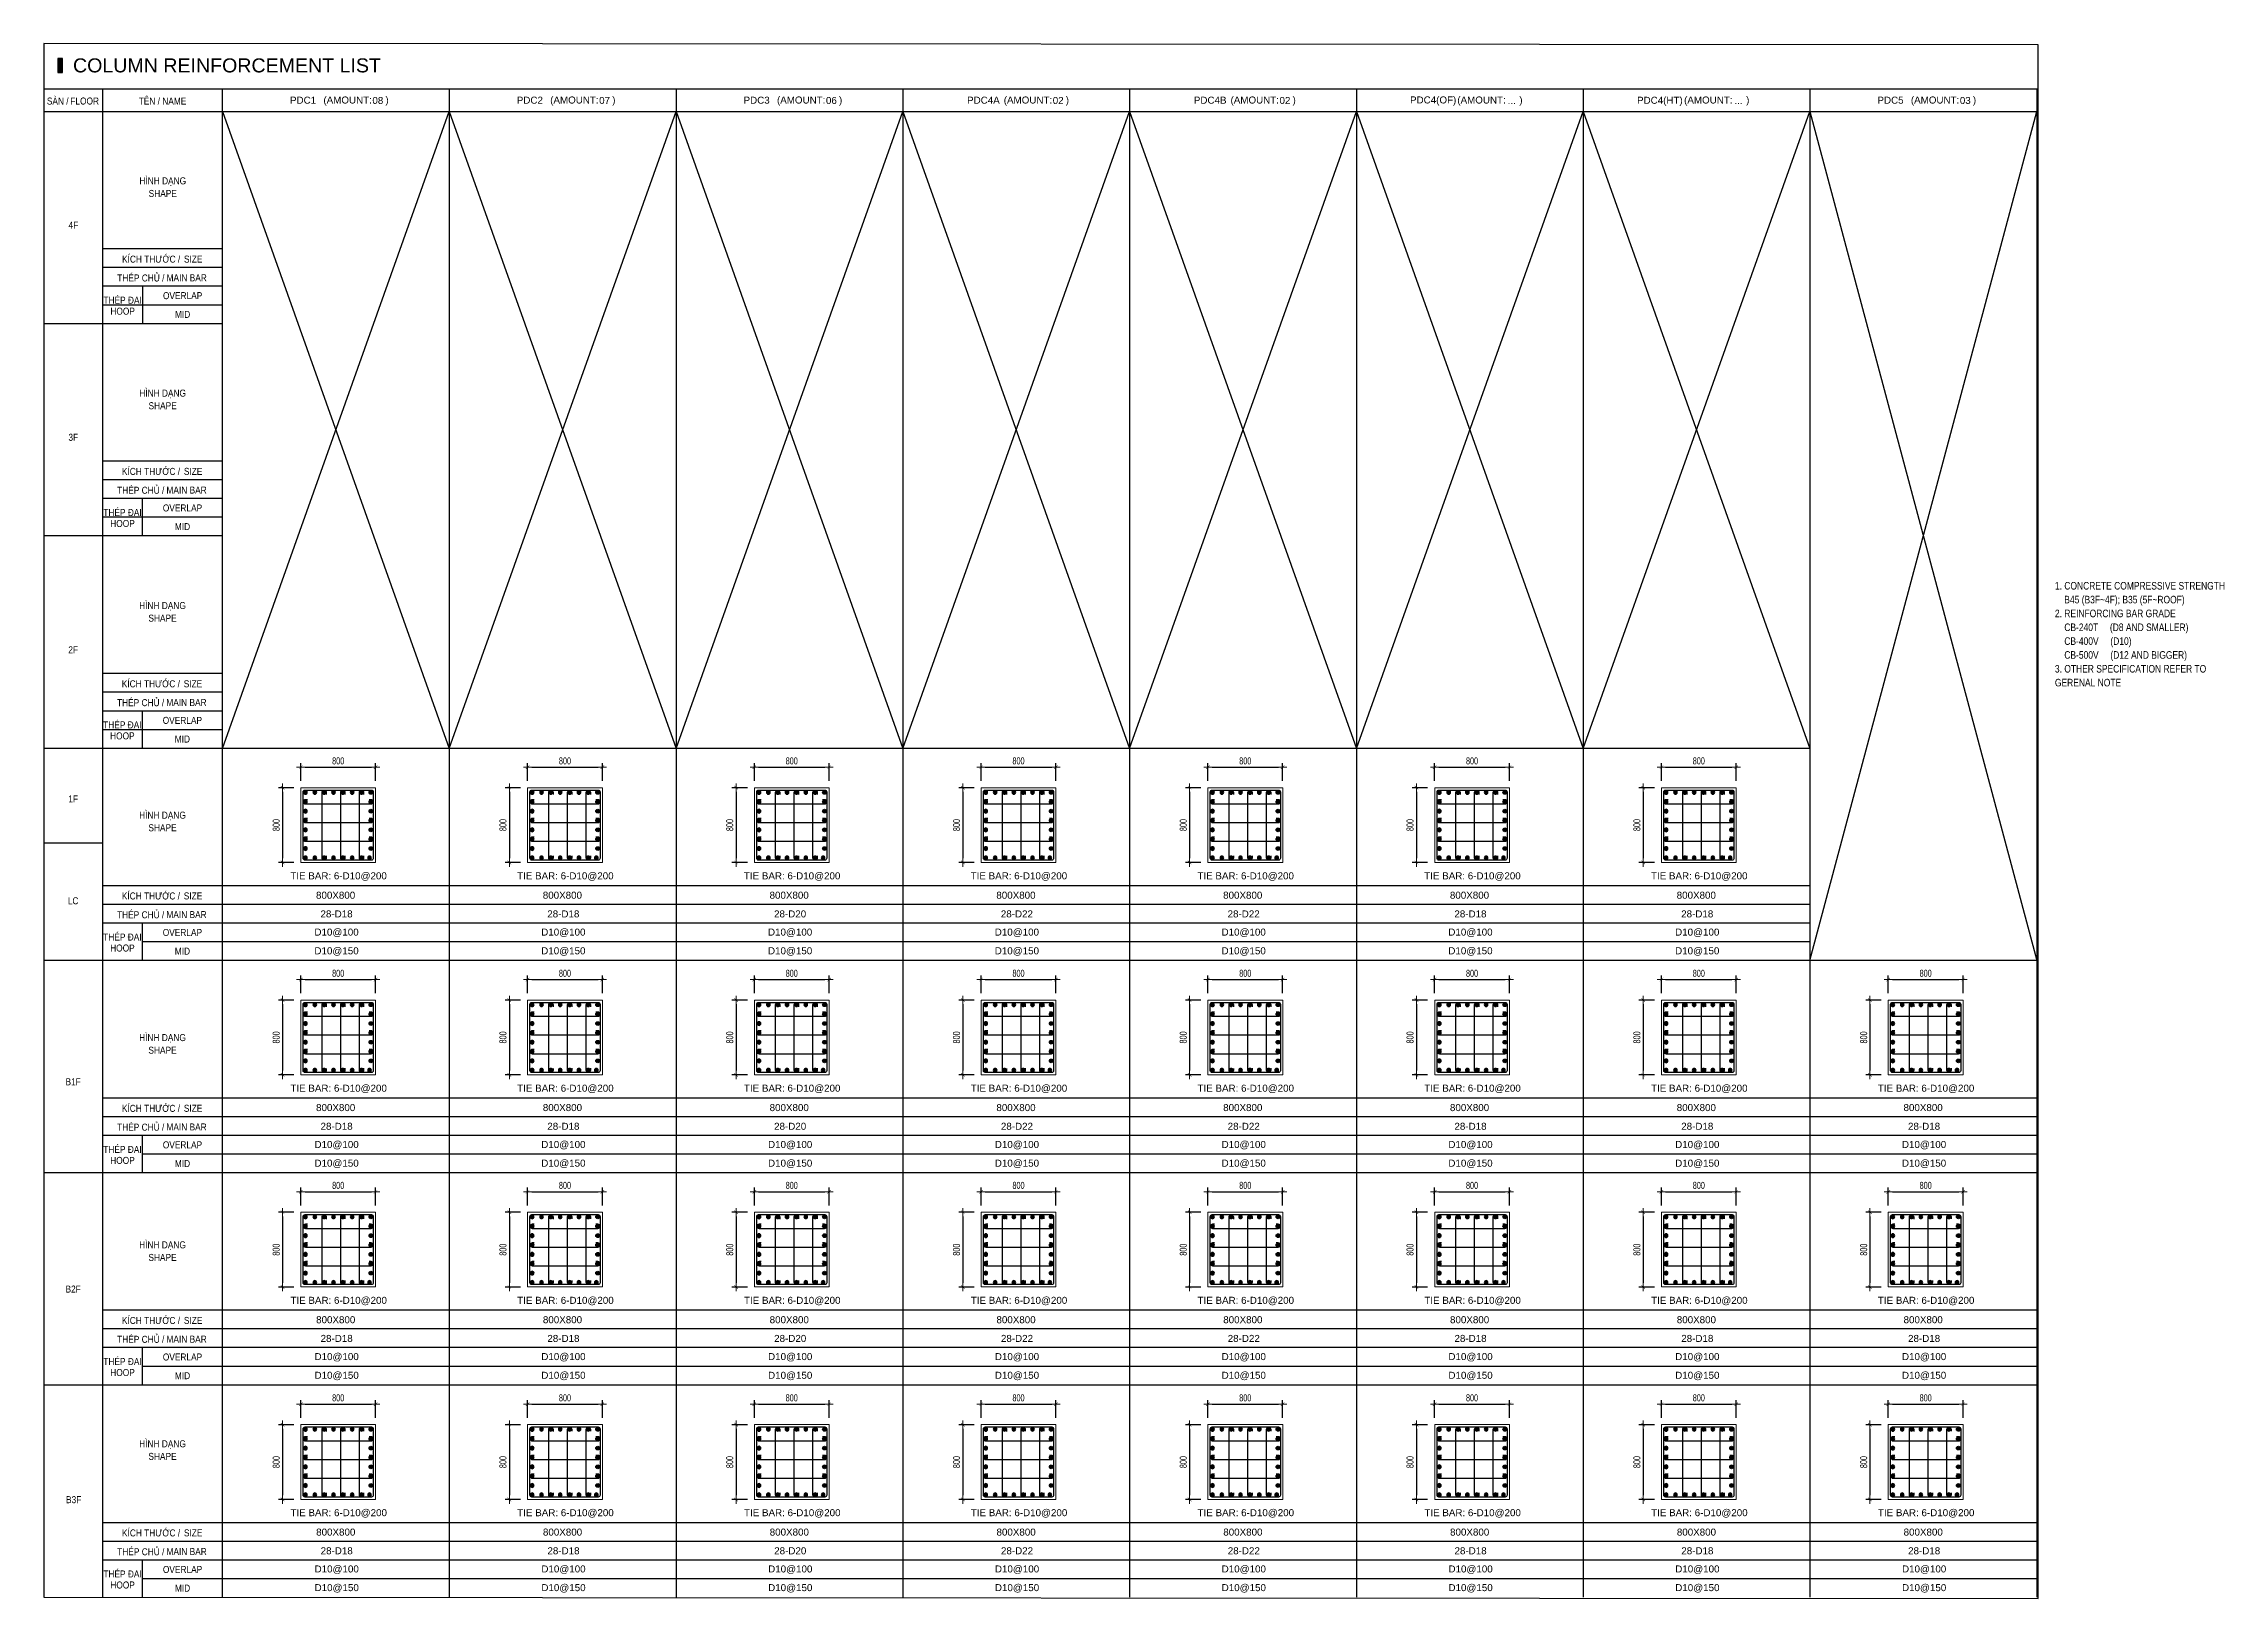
# Model space of a CAD drawing. Header units: millimetres. Extents: x 49323 to 598907, y -6102 to 181761.
# Drawn here: x 262047 to 285377, y 149341 to 165974 of the extents above; entities that cross this region are included whole.
import ezdxf
from ezdxf.enums import TextEntityAlignment as Align

# ---------------------------------------------------------------- set-up
doc = ezdxf.new("R2010")
doc.units = ezdxf.units.MM
doc.linetypes.add('CENTER2', pattern=[1.125, 0.75, -0.125, 0.125, -0.125])
doc.layers.get('Defpoints').update_dxf_attribs({"color": 151, "lineweight": 9})
for name, color, linetype in [('2', 2, 'Continuous'), ('A-ANNO-LEAD', 4, 'Continuous'), ('CEN', 1, 'CENTER2'), ('STL', 3, 'Continuous'), ('TIT1', 3, 'Continuous'), ('TXT', 3, 'Continuous')]:
    doc.layers.add(name, color=color, linetype=linetype)
for name, color, linetype, lineweight in [('NDC_S_CONTINUOUS', 3, 'Continuous', 20), ('NDC_S_DIM', 1, 'Continuous', 15), ('NDC_S_VN TEXT', 7, 'Continuous', 20)]:
    doc.layers.add(name, color=color, linetype=linetype, lineweight=lineweight)
doc.styles.add('ARIAL', font='arial.ttf', dxfattribs={"width": 0.8})
doc.styles.add('NDC_ARIAL', font='arial.ttf', dxfattribs={"width": 0.85})
doc.styles.add('NDC_DIM', font='', dxfattribs={"width": 0.75})
doc.styles.get('NDC_DIM').set_extended_font_data('Dotum')
doc.dimstyles.new('NDC_dim_30', dxfattribs={"dimscale": 30, "dimtxt": 2.5, "dimasz": 1.5, "dimexe": 1.5, "dimexo": 2.5, "dimgap": 1, "dimtad": 1, "dimdec": 0, "dimzin": 0, "dimdsep": 46, "dimtxsty": 'NDC_DIM', "dimblk": 'DIMMARK', "dimcen": 0.09, "dimdle": 1.2, "dimclrd": 1, "dimclre": 1, "dimclrt": 3, "dimadec": 0, "dimazin": 0, "dimtfac": 1, "dimtdec": 0, "dimtix": 1, "dimtofl": 0, "dimtmove": 0, "dimatfit": 3, "dimfxl": 8, "dimfxlon": 1, "dimtolj": 1, "dimtzin": 0, "dimarcsym": 0})

msp = doc.modelspace()

# ---------------------------------------------------------------- texts
at = {"layer": 'NDC_S_VN TEXT', "style": 'NDC_ARIAL', "width": 0.85}
for s, p in [('SÀN /', (262197.4, 165368.9)), ('HÌNH DẠNG', (263321.3, 164507.6)), ('KÍCH THƯỚC /', (263196.8, 163677.8)), ('THÉP CHỦ /', (263086.8, 163477.8)), ('THÉP ĐAI', (262892, 163238.9)), ('HÌNH DẠNG', (263319.9, 162236.6)), ('KÍCH THƯỚC /', (263195.4, 161406.8)), ('THÉP CHỦ /', (263085.4, 161206.8)), ('THÉP ĐAI', (262890.6, 160967.9)), ('HÌNH DẠNG', (263318.5, 159964.1)), ('KÍCH THƯỚC /', (263194, 159134.3)), ('THÉP CHỦ /', (263084, 158934.3)), ('THÉP ĐAI', (262889.2, 158695.4)), ('HÌNH DẠNG', (263318.5, 157721.5)), ('KÍCH THƯỚC /', (263194.6, 156864.9)), ('THÉP CHỦ /', (263084.5, 156664.9)), ('THÉP ĐAI', (262889.7, 156426)), ('HÌNH DẠNG', (263318.5, 155341.9)), ('KÍCH THƯỚC /', (263195.1, 154592.9)), ('THÉP CHỦ /', (263085, 154392.9)), ('THÉP ĐAI', (262890.2, 154154)), ('HÌNH DẠNG', (263318.5, 153124.8)), ('KÍCH THƯỚC /', (263195.6, 152323.5)), ('THÉP CHỦ /', (263085.6, 152123.5)), ('THÉP ĐAI', (262890.8, 151884.6)), ('HÌNH DẠNG', (263318.5, 150996.4)), ('KÍCH THƯỚC /', (263196.1, 150050.6)), ('THÉP CHỦ /', (263086.1, 149850.6)), ('THÉP ĐAI', (262891.3, 149611.7))]:
    msp.add_text(s, height=75, dxfattribs=at).set_placement(p, align=Align.MIDDLE)
at = {"layer": 'TIT1', "style": 'NDC_ARIAL', "width": 0.85}
for s, p in [('TÊN / NAME', (263318.7, 165368.9)), ('FLOOR', (262485.9, 165360.1)), ('SHAPE', (263321.3, 164371.3)), ('4F', (262365.4, 164033.5)), ('SIZE', (263647.3, 163669)), ('OVERLAP', (263533.8, 163277.8)), ('MAIN BAR', (263577.6, 163469)), ('HOOP', (262892, 163111.6)), ('MID', (263533.8, 163077.8)), ('SHAPE', (263319.9, 162100.3)), ('3F', (262364, 161762.5)), ('MAIN BAR', (263576.2, 161198)), ('SIZE', (263645.9, 161398)), ('OVERLAP', (263532.4, 161006.8)), ('HOOP', (262890.6, 160840.6)), ('MID', (263532.4, 160806.8)), ('SHAPE', (263318.5, 159827.9)), ('2F', (262362.6, 159490)), ('SIZE', (263644.5, 159125.5)), ('MAIN BAR', (263574.8, 158925.5)), ('OVERLAP', (263531, 158734.3)), ('HOOP', (262889.2, 158568.1)), ('MID', (263531, 158534.3)), ('1F', (262362.6, 157893.9)), ('SHAPE', (263318.5, 157585.3)), ('LC', (262362.6, 156803.9)), ('SIZE', (263645, 156856.1)), ('MAIN BAR', (263575.4, 156656)), ('HOOP', (262889.7, 156298.7)), ('OVERLAP', (263531.6, 156464.9)), ('MID', (263531.6, 156264.9)), ('SHAPE', (263318.5, 155205.7)), ('B1F', (262362.6, 154867.9)), ('SIZE', (263645.6, 154584.1)), ('OVERLAP', (263532.1, 154192.9)), ('MAIN BAR', (263575.9, 154384.1)), ('HOOP', (262890.2, 154026.7)), ('MID', (263532.1, 153992.9)), ('SHAPE', (263318.5, 152988.6)), ('B2F', (262362.6, 152650.7)), ('SIZE', (263646.1, 152314.7)), ('MAIN BAR', (263576.4, 152114.6)), ('OVERLAP', (263532.6, 151923.5)), ('HOOP', (262890.8, 151757.3)), ('MID', (263532.6, 151723.5)), ('SHAPE', (263318.5, 150860.1)), ('B3F', (262368, 150397.1)), ('SIZE', (263646.6, 150041.8)), ('MAIN BAR', (263576.9, 149841.8)), ('OVERLAP', (263533.1, 149650.6)), ('HOOP', (262891.3, 149484.4)), ('MID', (263533.1, 149450.6))]:
    msp.add_text(s, height=75, dxfattribs=at).set_placement(p, align=Align.MIDDLE)
at = {"layer": 'TIT1', "color": 2, "style": 'NDC_ARIAL'}
for s, p in [('PDC4(OF)', (276912, 165362.3)), ('PDC1', (264822.3, 165368.9)), ('08', (265622.1, 165366.2)), ('PDC2', (267248.4, 165368.9)), ('07', (268048.2, 165366.2)), ('PDC3', (269674.5, 165368.9)), ('06', (270474.3, 165366.2)), ('PDC4A', (272100.6, 165368.9)), ('02', (272900.4, 165366.2)), ('PDC4B', (274526.7, 165368.9)), ('02', (275326.5, 165366.2)), ('...', (277752.6, 165366.2)), ('PDC4(HT)', (279337.7, 165358.8)), ('...', (280178.7, 165366.2)), ('PDC5', (281805, 165368.9)), ('03', (282604.8, 165366.2))]:
    msp.add_text(s, height=75, dxfattribs=at).set_placement(p, align=Align.MIDDLE)
at = {"layer": 'TIT1', "style": 'NDC_ARIAL'}
for s, p in [('TIE BAR: 6-D10@200', (265202.2, 157065.5)), ('TIE BAR: 6-D10@200', (267628.3, 157065.5)), ('TIE BAR: 6-D10@200', (270054.4, 157065.5)), ('TIE BAR: 6-D10@200', (272480.5, 157065.5)), ('TIE BAR: 6-D10@200', (274906.6, 157065.5)), ('TIE BAR: 6-D10@200', (277332.7, 157065.5)), ('TIE BAR: 6-D10@200', (279758.8, 157065.5)), ('800X800', (265170.4, 156863.6)), ('800X800', (267596.5, 156863.6)), ('800X800', (270022.6, 156863.6)), ('800X800', (272448.7, 156863.6)), ('800X800', (274874.8, 156863.6)), ('800X800', (277300.9, 156863.6)), ('800X800', (279727, 156863.6)), ('28-D18', (265180.5, 156663.6)), ('28-D18', (267606.6, 156663.6)), ('28-D20', (270032.7, 156663.6)), ('28-D22', (272458.8, 156663.6)), ('28-D22', (274884.9, 156663.6)), ('28-D18', (277311, 156663.6)), ('28-D18', (279737.1, 156663.6)), ('D10@100', (265180.5, 156463.6)), ('D10@100', (267606.6, 156463.6)), ('D10@100', (270032.7, 156463.6)), ('D10@100', (272458.8, 156463.6)), ('D10@100', (274884.9, 156463.6)), ('D10@100', (277311, 156463.6)), ('D10@100', (279737.1, 156463.6)), ('D10@150', (265180.5, 156263.6)), ('D10@150', (267606.6, 156263.6)), ('D10@150', (270032.7, 156263.6)), ('D10@150', (272458.8, 156263.6)), ('D10@150', (274884.9, 156263.6)), ('D10@150', (277311, 156263.6)), ('D10@150', (279737.1, 156263.6)), ('TIE BAR: 6-D10@200', (265202.8, 154793.5)), ('TIE BAR: 6-D10@200', (267628.9, 154793.5)), ('TIE BAR: 6-D10@200', (270055, 154793.5)), ('TIE BAR: 6-D10@200', (272481.1, 154793.5)), ('TIE BAR: 6-D10@200', (274907.2, 154793.5)), ('TIE BAR: 6-D10@200', (277333.3, 154793.5)), ('TIE BAR: 6-D10@200', (279759.3, 154793.5)), ('TIE BAR: 6-D10@200', (282185.4, 154793.5)), ('800X800', (265171, 154591.6)), ('800X800', (267597.1, 154591.6)), ('800X800', (270023.2, 154591.6)), ('800X800', (272449.2, 154591.6)), ('800X800', (274875.3, 154591.6)), ('800X800', (277301.4, 154591.6)), ('800X800', (279727.5, 154591.6)), ('800X800', (282153.6, 154591.6)), ('D10@100', (265181, 154191.6)), ('28-D18', (265181, 154391.6)), ('D10@100', (267607.1, 154191.6)), ('28-D18', (267607.1, 154391.6)), ('D10@100', (270033.2, 154191.6)), ('28-D20', (270033.2, 154391.6)), ('D10@100', (272459.3, 154191.6)), ('28-D22', (272459.3, 154391.6)), ('D10@100', (274885.4, 154191.6)), ('28-D22', (274885.4, 154391.6)), ('D10@100', (277311.5, 154191.6)), ('28-D18', (277311.5, 154391.6)), ('D10@100', (279737.6, 154191.6)), ('28-D18', (279737.6, 154391.6)), ('D10@100', (282163.7, 154191.6)), ('28-D18', (282163.7, 154391.6)), ('D10@150', (265181, 153991.6)), ('D10@150', (267607.1, 153991.6)), ('D10@150', (270033.2, 153991.6)), ('D10@150', (272459.3, 153991.6)), ('D10@150', (274885.4, 153991.6)), ('D10@150', (277311.5, 153991.6)), ('D10@150', (279737.6, 153991.6)), ('D10@150', (282163.7, 153991.6)), ('TIE BAR: 6-D10@200', (265203.3, 152524.1)), ('800X800', (265171.5, 152322.2)), ('TIE BAR: 6-D10@200', (267629.4, 152524.1)), ('800X800', (267597.6, 152322.2)), ('TIE BAR: 6-D10@200', (270055.5, 152524.1)), ('800X800', (270023.7, 152322.2)), ('TIE BAR: 6-D10@200', (272481.6, 152524.1)), ('800X800', (272449.8, 152322.2)), ('TIE BAR: 6-D10@200', (274907.7, 152524.1)), ('800X800', (274875.9, 152322.2)), ('TIE BAR: 6-D10@200', (277333.8, 152524.1)), ('800X800', (277302, 152322.2)), ('TIE BAR: 6-D10@200', (279759.9, 152524.1)), ('800X800', (279728.1, 152322.2)), ('TIE BAR: 6-D10@200', (282186, 152524.1)), ('800X800', (282154.2, 152322.2)), ('28-D18', (265181.5, 152122.2)), ('28-D18', (267607.6, 152122.2)), ('28-D20', (270033.7, 152122.2)), ('28-D22', (272459.8, 152122.2)), ('28-D22', (274885.9, 152122.2)), ('28-D18', (277312, 152122.2)), ('28-D18', (279738.1, 152122.2)), ('28-D18', (282164.2, 152122.2)), ('D10@100', (265181.5, 151922.2)), ('D10@100', (267607.6, 151922.2)), ('D10@100', (270033.7, 151922.2)), ('D10@100', (272459.8, 151922.2)), ('D10@100', (274885.9, 151922.2)), ('D10@100', (277312, 151922.2)), ('D10@100', (279738.1, 151922.2)), ('D10@100', (282164.2, 151922.2)), ('D10@150', (265181.5, 151722.2)), ('D10@150', (267607.6, 151722.2)), ('D10@150', (270033.7, 151722.2)), ('D10@150', (272459.8, 151722.2)), ('D10@150', (274885.9, 151722.2)), ('D10@150', (277312, 151722.2)), ('D10@150', (279738.1, 151722.2)), ('D10@150', (282164.2, 151722.2)), ('TIE BAR: 6-D10@200', (265203.8, 150252.4)), ('TIE BAR: 6-D10@200', (267629.9, 150252.4)), ('TIE BAR: 6-D10@200', (270056, 150252.4)), ('TIE BAR: 6-D10@200', (272482.1, 150252.4)), ('TIE BAR: 6-D10@200', (274908.2, 150252.4)), ('TIE BAR: 6-D10@200', (277334.3, 150252.4)), ('TIE BAR: 6-D10@200', (279760.4, 150252.4)), ('TIE BAR: 6-D10@200', (282186.5, 150252.4)), ('800X800', (265172, 150050.4)), ('800X800', (267598.1, 150050.4)), ('800X800', (270024.2, 150050.4)), ('800X800', (272450.3, 150050.4)), ('800X800', (274876.4, 150050.4)), ('800X800', (277302.5, 150050.4)), ('800X800', (279728.6, 150050.4)), ('800X800', (282154.7, 150050.4)), ('28-D18', (265182.1, 149850.4)), ('28-D18', (267608.2, 149850.4)), ('28-D20', (270034.3, 149850.4)), ('28-D22', (272460.4, 149850.4)), ('28-D22', (274886.4, 149850.4)), ('28-D18', (277312.5, 149850.4)), ('28-D18', (279738.6, 149850.4)), ('28-D18', (282164.7, 149850.4)), ('D10@100', (265182.1, 149650.4)), ('D10@100', (267608.2, 149650.4)), ('D10@100', (270034.3, 149650.4)), ('D10@100', (272460.4, 149650.4)), ('D10@100', (274886.4, 149650.4)), ('D10@100', (277312.5, 149650.4)), ('D10@100', (279738.6, 149650.4)), ('D10@100', (282164.7, 149650.4)), ('D10@150', (265182.1, 149450.4)), ('D10@150', (267608.2, 149450.4)), ('D10@150', (270034.3, 149450.4)), ('D10@150', (272460.4, 149450.4)), ('D10@150', (274886.4, 149450.4)), ('D10@150', (277312.5, 149450.4)), ('D10@150', (279738.6, 149450.4)), ('D10@150', (282164.7, 149450.4))]:
    msp.add_text(s, height=75, dxfattribs=at).set_placement(p, align=Align.MIDDLE)
at = {"layer": 'TXT', "color": 3, "style": 'ARIAL'}
msp.add_text('COLUMN REINFORCEMENT LIST', height=150, dxfattribs=at).set_placement((262361, 165666.2))

# ---------------------------------------------------------------- blocks, each defined once
blk = doc.blocks.new('8')
at = {"layer": '2'}
blk.add_hatch(color=256, dxfattribs=at).paths.add_polyline_path([(20, 0, 0.386127), (2, 20), (-2, 20, 0.386127), (-20, 0, 1)])
blk.add_circle((0, 0), 20, dxfattribs=at)
blk = doc.blocks.new('5')
at = {"layer": 'CEN', "rotation": 180}
blk.add_blockref('8', (0, 0), dxfattribs=at)
blk = doc.blocks.new('DIMMARK')
at = {"layer": 'NDC_S_DIM', "color": 1}
blk.add_line((-1.5, 0), (1, 0), dxfattribs=at)
at = {"layer": 'NDC_S_DIM', "color": 2, "const_width": 0.1}
blk.add_lwpolyline([(-0.42, -0.42), (0.42, 0.42)], dxfattribs=at)
blk = doc.blocks.new('*D1465')
at = {"layer": 'Defpoints', "color": 0, "ltscale": 40, "transparency": 16777216}
for p in [(265598, 151418), (264798, 151197), (265598, 151197)]:
    blk.add_point(p, dxfattribs=at)
at = {"layer": 'NDC_S_DIM', "color": 1, "lineweight": -2, "ltscale": 40, "transparency": 16777216}
for p, q in [((264798, 151272), (264798, 151463)), ((264843, 151418), (265553, 151418)), ((265598, 151272), (265598, 151463))]:
    blk.add_line(p, q, dxfattribs=at)
at = {"layer": 'NDC_S_DIM', "color": 1, "lineweight": -2, "ltscale": 40, "transparency": 16777216, "xscale": 45, "yscale": 45, "zscale": 45, "rotation": 180}
blk.add_blockref('DIMMARK', (264798, 151418), dxfattribs=at)
at = {"layer": 'NDC_S_DIM', "color": 1, "lineweight": -2, "ltscale": 40, "transparency": 16777216, "xscale": 45, "yscale": 45, "zscale": 45}
blk.add_blockref('DIMMARK', (265598, 151418), dxfattribs=at)
at = {"layer": 'NDC_S_DIM', "color": 3, "ltscale": 40, "transparency": 16777216, "insert": (265198, 151486), "char_height": 75, "attachment_point": 5, "style": 'NDC_DIM'}
blk.add_mtext('\\A1;800', dxfattribs=at)
blk = doc.blocks.new('*D1466')
at = {"layer": 'Defpoints', "color": 0, "ltscale": 40, "transparency": 16777216}
for p in [(264798, 151199), (264603, 150399), (264798, 150399)]:
    blk.add_point(p, dxfattribs=at)
at = {"layer": 'NDC_S_DIM', "color": 1, "lineweight": -2, "ltscale": 40, "transparency": 16777216}
for p, q in [((264723, 151199), (264558, 151199)), ((264603, 151154), (264603, 150444)), ((264723, 150399), (264558, 150399))]:
    blk.add_line(p, q, dxfattribs=at)
at = {"layer": 'NDC_S_DIM', "color": 1, "lineweight": -2, "ltscale": 40, "transparency": 16777216, "xscale": 45, "yscale": 45, "zscale": 45}
for p, rotation in [((264603, 151199), 90), ((264603, 150399), 270)]:
    blk.add_blockref('DIMMARK', p, dxfattribs=dict(at, rotation=rotation))
at = {"layer": 'NDC_S_DIM', "color": 3, "ltscale": 40, "transparency": 16777216, "insert": (264535, 150799), "char_height": 75, "attachment_point": 5, "rotation": 90, "style": 'NDC_DIM'}
blk.add_mtext('\\A1;800', dxfattribs=at)
blk = doc.blocks.new('GN')
at = {"layer": 'TIT1', "insert": (0, 0), "char_height": 81, "width": 1996.3, "attachment_point": 1, "line_spacing_factor": 1.096296, "style": 'ARIAL'}
blk.add_mtext('\\A1;1. CONCRETE COMPRESSIVE STRENGTH\\P    B45 (B3F~4F); B35 (5F~ROOF)\\P2. REINFORCING BAR GRADE\\P    CB-240T     (D8 AND SMALLER)\\P    CB-400V     (D10)\\P    CB-500V     (D12 AND BIGGER)\\P3. OTHER SPECIFICATION REFER TO GERENAL NOTE ', dxfattribs=at)
blk = doc.blocks.new('*D1095')
at = {"layer": 'Defpoints', "color": 0, "ltscale": 40, "transparency": 16777216}
for p in [(265598, 153691), (264798, 153470), (265598, 153470)]:
    blk.add_point(p, dxfattribs=at)
at = {"layer": 'NDC_S_DIM', "color": 1, "lineweight": -2, "ltscale": 40, "transparency": 16777216}
for p, q in [((264798, 153545), (264798, 153736)), ((264843, 153691), (265553, 153691)), ((265598, 153545), (265598, 153736))]:
    blk.add_line(p, q, dxfattribs=at)
at = {"layer": 'NDC_S_DIM', "color": 1, "lineweight": -2, "ltscale": 40, "transparency": 16777216, "xscale": 45, "yscale": 45, "zscale": 45, "rotation": 180}
blk.add_blockref('DIMMARK', (264798, 153691), dxfattribs=at)
at = {"layer": 'NDC_S_DIM', "color": 1, "lineweight": -2, "ltscale": 40, "transparency": 16777216, "xscale": 45, "yscale": 45, "zscale": 45}
blk.add_blockref('DIMMARK', (265598, 153691), dxfattribs=at)
at = {"layer": 'NDC_S_DIM', "color": 3, "ltscale": 40, "transparency": 16777216, "insert": (265198, 153759), "char_height": 75, "attachment_point": 5, "style": 'NDC_DIM'}
blk.add_mtext('\\A1;800', dxfattribs=at)
blk = doc.blocks.new('*D1096')
at = {"layer": 'Defpoints', "color": 0, "ltscale": 40, "transparency": 16777216}
for p in [(264798, 153472), (264603, 152672), (264798, 152672)]:
    blk.add_point(p, dxfattribs=at)
at = {"layer": 'NDC_S_DIM', "color": 1, "lineweight": -2, "ltscale": 40, "transparency": 16777216}
for p, q in [((264723, 153472), (264558, 153472)), ((264603, 153427), (264603, 152717)), ((264723, 152672), (264558, 152672))]:
    blk.add_line(p, q, dxfattribs=at)
at = {"layer": 'NDC_S_DIM', "color": 1, "lineweight": -2, "ltscale": 40, "transparency": 16777216, "xscale": 45, "yscale": 45, "zscale": 45}
for p, rotation in [((264603, 153472), 90), ((264603, 152672), 270)]:
    blk.add_blockref('DIMMARK', p, dxfattribs=dict(at, rotation=rotation))
at = {"layer": 'NDC_S_DIM', "color": 3, "ltscale": 40, "transparency": 16777216, "insert": (264535, 153072), "char_height": 75, "attachment_point": 5, "rotation": 90, "style": 'NDC_DIM'}
blk.add_mtext('\\A1;800', dxfattribs=at)
blk = doc.blocks.new('*D1097')
at = {"layer": 'Defpoints', "color": 0, "ltscale": 40, "transparency": 16777216}
for p in [(265598, 155961), (264798, 155739), (265598, 155739)]:
    blk.add_point(p, dxfattribs=at)
at = {"layer": 'NDC_S_DIM', "color": 1, "lineweight": -2, "ltscale": 40, "transparency": 16777216}
for p, q in [((264798, 155814), (264798, 156006)), ((264843, 155961), (265553, 155961)), ((265598, 155814), (265598, 156006))]:
    blk.add_line(p, q, dxfattribs=at)
at = {"layer": 'NDC_S_DIM', "color": 1, "lineweight": -2, "ltscale": 40, "transparency": 16777216, "xscale": 45, "yscale": 45, "zscale": 45, "rotation": 180}
blk.add_blockref('DIMMARK', (264798, 155961), dxfattribs=at)
at = {"layer": 'NDC_S_DIM', "color": 1, "lineweight": -2, "ltscale": 40, "transparency": 16777216, "xscale": 45, "yscale": 45, "zscale": 45}
blk.add_blockref('DIMMARK', (265598, 155961), dxfattribs=at)
at = {"layer": 'NDC_S_DIM', "color": 3, "ltscale": 40, "transparency": 16777216, "insert": (265198, 156028), "char_height": 75, "attachment_point": 5, "style": 'NDC_DIM'}
blk.add_mtext('\\A1;800', dxfattribs=at)
blk = doc.blocks.new('*D1098')
at = {"layer": 'Defpoints', "color": 0, "ltscale": 40, "transparency": 16777216}
for p in [(264798, 155742), (264603, 154942), (264798, 154942)]:
    blk.add_point(p, dxfattribs=at)
at = {"layer": 'NDC_S_DIM', "color": 1, "lineweight": -2, "ltscale": 40, "transparency": 16777216}
for p, q in [((264723, 155742), (264558, 155742)), ((264603, 155697), (264603, 154987)), ((264723, 154942), (264558, 154942))]:
    blk.add_line(p, q, dxfattribs=at)
at = {"layer": 'NDC_S_DIM', "color": 1, "lineweight": -2, "ltscale": 40, "transparency": 16777216, "xscale": 45, "yscale": 45, "zscale": 45}
for p, rotation in [((264603, 155742), 90), ((264603, 154942), 270)]:
    blk.add_blockref('DIMMARK', p, dxfattribs=dict(at, rotation=rotation))
at = {"layer": 'NDC_S_DIM', "color": 3, "ltscale": 40, "transparency": 16777216, "insert": (264535, 155342), "char_height": 75, "attachment_point": 5, "rotation": 90, "style": 'NDC_DIM'}
blk.add_mtext('\\A1;800', dxfattribs=at)
blk = doc.blocks.new('*D1099')
at = {"layer": 'Defpoints', "color": 0, "ltscale": 40, "transparency": 16777216}
for p in [(265598, 158233), (264798, 158011), (265598, 158011)]:
    blk.add_point(p, dxfattribs=at)
at = {"layer": 'NDC_S_DIM', "color": 1, "lineweight": -2, "ltscale": 40, "transparency": 16777216}
for p, q in [((264798, 158086), (264798, 158278)), ((264843, 158233), (265553, 158233)), ((265598, 158086), (265598, 158278))]:
    blk.add_line(p, q, dxfattribs=at)
at = {"layer": 'NDC_S_DIM', "color": 1, "lineweight": -2, "ltscale": 40, "transparency": 16777216, "xscale": 45, "yscale": 45, "zscale": 45, "rotation": 180}
blk.add_blockref('DIMMARK', (264798, 158233), dxfattribs=at)
at = {"layer": 'NDC_S_DIM', "color": 1, "lineweight": -2, "ltscale": 40, "transparency": 16777216, "xscale": 45, "yscale": 45, "zscale": 45}
blk.add_blockref('DIMMARK', (265598, 158233), dxfattribs=at)
at = {"layer": 'NDC_S_DIM', "color": 3, "ltscale": 40, "transparency": 16777216, "insert": (265198, 158300), "char_height": 75, "attachment_point": 5, "style": 'NDC_DIM'}
blk.add_mtext('\\A1;800', dxfattribs=at)
blk = doc.blocks.new('*D1100')
at = {"layer": 'Defpoints', "color": 0, "ltscale": 40, "transparency": 16777216}
for p in [(264798, 158014), (264603, 157214), (264798, 157214)]:
    blk.add_point(p, dxfattribs=at)
at = {"layer": 'NDC_S_DIM', "color": 1, "lineweight": -2, "ltscale": 40, "transparency": 16777216}
for p, q in [((264723, 158014), (264558, 158014)), ((264603, 157969), (264603, 157259)), ((264723, 157214), (264558, 157214))]:
    blk.add_line(p, q, dxfattribs=at)
at = {"layer": 'NDC_S_DIM', "color": 1, "lineweight": -2, "ltscale": 40, "transparency": 16777216, "xscale": 45, "yscale": 45, "zscale": 45}
for p, rotation in [((264603, 158014), 90), ((264603, 157214), 270)]:
    blk.add_blockref('DIMMARK', p, dxfattribs=dict(at, rotation=rotation))
at = {"layer": 'NDC_S_DIM', "color": 3, "ltscale": 40, "transparency": 16777216, "insert": (264535, 157614), "char_height": 75, "attachment_point": 5, "rotation": 90, "style": 'NDC_DIM'}
blk.add_mtext('\\A1;800', dxfattribs=at)
blk = doc.blocks.new('DÁDAS')
at = {"layer": 'TIT1', "color": 2, "style": 'NDC_ARIAL'}
blk.add_text('(AMOUNT:     )', height=75, dxfattribs=at).set_placement((-42061, 55767), align=Align.MIDDLE)
blk = doc.blocks.new('*D1101')
at = {"layer": 'Defpoints', "color": 0, "ltscale": 40, "transparency": 16777216}
for p in [(268024, 151418), (267224, 151197), (268024, 151197)]:
    blk.add_point(p, dxfattribs=at)
at = {"layer": 'NDC_S_DIM', "color": 1, "lineweight": -2, "ltscale": 40, "transparency": 16777216}
for p, q in [((267224, 151272), (267224, 151463)), ((267269, 151418), (267979, 151418)), ((268024, 151272), (268024, 151463))]:
    blk.add_line(p, q, dxfattribs=at)
at = {"layer": 'NDC_S_DIM', "color": 1, "lineweight": -2, "ltscale": 40, "transparency": 16777216, "xscale": 45, "yscale": 45, "zscale": 45, "rotation": 180}
blk.add_blockref('DIMMARK', (267224, 151418), dxfattribs=at)
at = {"layer": 'NDC_S_DIM', "color": 1, "lineweight": -2, "ltscale": 40, "transparency": 16777216, "xscale": 45, "yscale": 45, "zscale": 45}
blk.add_blockref('DIMMARK', (268024, 151418), dxfattribs=at)
at = {"layer": 'NDC_S_DIM', "color": 3, "ltscale": 40, "transparency": 16777216, "insert": (267624, 151486), "char_height": 75, "attachment_point": 5, "style": 'NDC_DIM'}
blk.add_mtext('\\A1;800', dxfattribs=at)
blk = doc.blocks.new('*D1102')
at = {"layer": 'Defpoints', "color": 0, "ltscale": 40, "transparency": 16777216}
for p in [(267224, 151199), (267029, 150399), (267224, 150399)]:
    blk.add_point(p, dxfattribs=at)
at = {"layer": 'NDC_S_DIM', "color": 1, "lineweight": -2, "ltscale": 40, "transparency": 16777216}
for p, q in [((267149, 151199), (266984, 151199)), ((267029, 151154), (267029, 150444)), ((267149, 150399), (266984, 150399))]:
    blk.add_line(p, q, dxfattribs=at)
at = {"layer": 'NDC_S_DIM', "color": 1, "lineweight": -2, "ltscale": 40, "transparency": 16777216, "xscale": 45, "yscale": 45, "zscale": 45}
for p, rotation in [((267029, 151199), 90), ((267029, 150399), 270)]:
    blk.add_blockref('DIMMARK', p, dxfattribs=dict(at, rotation=rotation))
at = {"layer": 'NDC_S_DIM', "color": 3, "ltscale": 40, "transparency": 16777216, "insert": (266961, 150799), "char_height": 75, "attachment_point": 5, "rotation": 90, "style": 'NDC_DIM'}
blk.add_mtext('\\A1;800', dxfattribs=at)
blk = doc.blocks.new('*D1103')
at = {"layer": 'Defpoints', "color": 0, "ltscale": 40, "transparency": 16777216}
for p in [(268024, 153691), (267224, 153470), (268024, 153470)]:
    blk.add_point(p, dxfattribs=at)
at = {"layer": 'NDC_S_DIM', "color": 1, "lineweight": -2, "ltscale": 40, "transparency": 16777216}
for p, q in [((267224, 153545), (267224, 153736)), ((267269, 153691), (267979, 153691)), ((268024, 153545), (268024, 153736))]:
    blk.add_line(p, q, dxfattribs=at)
at = {"layer": 'NDC_S_DIM', "color": 1, "lineweight": -2, "ltscale": 40, "transparency": 16777216, "xscale": 45, "yscale": 45, "zscale": 45, "rotation": 180}
blk.add_blockref('DIMMARK', (267224, 153691), dxfattribs=at)
at = {"layer": 'NDC_S_DIM', "color": 1, "lineweight": -2, "ltscale": 40, "transparency": 16777216, "xscale": 45, "yscale": 45, "zscale": 45}
blk.add_blockref('DIMMARK', (268024, 153691), dxfattribs=at)
at = {"layer": 'NDC_S_DIM', "color": 3, "ltscale": 40, "transparency": 16777216, "insert": (267624, 153759), "char_height": 75, "attachment_point": 5, "style": 'NDC_DIM'}
blk.add_mtext('\\A1;800', dxfattribs=at)
blk = doc.blocks.new('*D1104')
at = {"layer": 'Defpoints', "color": 0, "ltscale": 40, "transparency": 16777216}
for p in [(267224, 153472), (267029, 152672), (267224, 152672)]:
    blk.add_point(p, dxfattribs=at)
at = {"layer": 'NDC_S_DIM', "color": 1, "lineweight": -2, "ltscale": 40, "transparency": 16777216}
for p, q in [((267149, 153472), (266984, 153472)), ((267029, 153427), (267029, 152717)), ((267149, 152672), (266984, 152672))]:
    blk.add_line(p, q, dxfattribs=at)
at = {"layer": 'NDC_S_DIM', "color": 1, "lineweight": -2, "ltscale": 40, "transparency": 16777216, "xscale": 45, "yscale": 45, "zscale": 45}
for p, rotation in [((267029, 153472), 90), ((267029, 152672), 270)]:
    blk.add_blockref('DIMMARK', p, dxfattribs=dict(at, rotation=rotation))
at = {"layer": 'NDC_S_DIM', "color": 3, "ltscale": 40, "transparency": 16777216, "insert": (266961, 153072), "char_height": 75, "attachment_point": 5, "rotation": 90, "style": 'NDC_DIM'}
blk.add_mtext('\\A1;800', dxfattribs=at)
blk = doc.blocks.new('*D1105')
at = {"layer": 'Defpoints', "color": 0, "ltscale": 40, "transparency": 16777216}
for p in [(268024, 155961), (267224, 155739), (268024, 155739)]:
    blk.add_point(p, dxfattribs=at)
at = {"layer": 'NDC_S_DIM', "color": 1, "lineweight": -2, "ltscale": 40, "transparency": 16777216}
for p, q in [((267224, 155814), (267224, 156006)), ((267269, 155961), (267979, 155961)), ((268024, 155814), (268024, 156006))]:
    blk.add_line(p, q, dxfattribs=at)
at = {"layer": 'NDC_S_DIM', "color": 1, "lineweight": -2, "ltscale": 40, "transparency": 16777216, "xscale": 45, "yscale": 45, "zscale": 45, "rotation": 180}
blk.add_blockref('DIMMARK', (267224, 155961), dxfattribs=at)
at = {"layer": 'NDC_S_DIM', "color": 1, "lineweight": -2, "ltscale": 40, "transparency": 16777216, "xscale": 45, "yscale": 45, "zscale": 45}
blk.add_blockref('DIMMARK', (268024, 155961), dxfattribs=at)
at = {"layer": 'NDC_S_DIM', "color": 3, "ltscale": 40, "transparency": 16777216, "insert": (267624, 156028), "char_height": 75, "attachment_point": 5, "style": 'NDC_DIM'}
blk.add_mtext('\\A1;800', dxfattribs=at)
blk = doc.blocks.new('*D1106')
at = {"layer": 'Defpoints', "color": 0, "ltscale": 40, "transparency": 16777216}
for p in [(267224, 155742), (267029, 154942), (267224, 154942)]:
    blk.add_point(p, dxfattribs=at)
at = {"layer": 'NDC_S_DIM', "color": 1, "lineweight": -2, "ltscale": 40, "transparency": 16777216}
for p, q in [((267149, 155742), (266984, 155742)), ((267029, 155697), (267029, 154987)), ((267149, 154942), (266984, 154942))]:
    blk.add_line(p, q, dxfattribs=at)
at = {"layer": 'NDC_S_DIM', "color": 1, "lineweight": -2, "ltscale": 40, "transparency": 16777216, "xscale": 45, "yscale": 45, "zscale": 45}
for p, rotation in [((267029, 155742), 90), ((267029, 154942), 270)]:
    blk.add_blockref('DIMMARK', p, dxfattribs=dict(at, rotation=rotation))
at = {"layer": 'NDC_S_DIM', "color": 3, "ltscale": 40, "transparency": 16777216, "insert": (266961, 155342), "char_height": 75, "attachment_point": 5, "rotation": 90, "style": 'NDC_DIM'}
blk.add_mtext('\\A1;800', dxfattribs=at)
blk = doc.blocks.new('*D1107')
at = {"layer": 'Defpoints', "color": 0, "ltscale": 40, "transparency": 16777216}
for p in [(268024, 158233), (267224, 158011), (268024, 158011)]:
    blk.add_point(p, dxfattribs=at)
at = {"layer": 'NDC_S_DIM', "color": 1, "lineweight": -2, "ltscale": 40, "transparency": 16777216}
for p, q in [((267224, 158086), (267224, 158278)), ((267269, 158233), (267979, 158233)), ((268024, 158086), (268024, 158278))]:
    blk.add_line(p, q, dxfattribs=at)
at = {"layer": 'NDC_S_DIM', "color": 1, "lineweight": -2, "ltscale": 40, "transparency": 16777216, "xscale": 45, "yscale": 45, "zscale": 45, "rotation": 180}
blk.add_blockref('DIMMARK', (267224, 158233), dxfattribs=at)
at = {"layer": 'NDC_S_DIM', "color": 1, "lineweight": -2, "ltscale": 40, "transparency": 16777216, "xscale": 45, "yscale": 45, "zscale": 45}
blk.add_blockref('DIMMARK', (268024, 158233), dxfattribs=at)
at = {"layer": 'NDC_S_DIM', "color": 3, "ltscale": 40, "transparency": 16777216, "insert": (267624, 158300), "char_height": 75, "attachment_point": 5, "style": 'NDC_DIM'}
blk.add_mtext('\\A1;800', dxfattribs=at)
blk = doc.blocks.new('*D1108')
at = {"layer": 'Defpoints', "color": 0, "ltscale": 40, "transparency": 16777216}
for p in [(267224, 158014), (267029, 157214), (267224, 157214)]:
    blk.add_point(p, dxfattribs=at)
at = {"layer": 'NDC_S_DIM', "color": 1, "lineweight": -2, "ltscale": 40, "transparency": 16777216}
for p, q in [((267149, 158014), (266984, 158014)), ((267029, 157969), (267029, 157259)), ((267149, 157214), (266984, 157214))]:
    blk.add_line(p, q, dxfattribs=at)
at = {"layer": 'NDC_S_DIM', "color": 1, "lineweight": -2, "ltscale": 40, "transparency": 16777216, "xscale": 45, "yscale": 45, "zscale": 45}
for p, rotation in [((267029, 158014), 90), ((267029, 157214), 270)]:
    blk.add_blockref('DIMMARK', p, dxfattribs=dict(at, rotation=rotation))
at = {"layer": 'NDC_S_DIM', "color": 3, "ltscale": 40, "transparency": 16777216, "insert": (266961, 157614), "char_height": 75, "attachment_point": 5, "rotation": 90, "style": 'NDC_DIM'}
blk.add_mtext('\\A1;800', dxfattribs=at)
blk = doc.blocks.new('*D1109')
at = {"layer": 'Defpoints', "color": 0, "ltscale": 40, "transparency": 16777216}
for p in [(270450, 151418), (269650, 151197), (270450, 151197)]:
    blk.add_point(p, dxfattribs=at)
at = {"layer": 'NDC_S_DIM', "color": 1, "lineweight": -2, "ltscale": 40, "transparency": 16777216}
for p, q in [((269650, 151272), (269650, 151463)), ((269695, 151418), (270405, 151418)), ((270450, 151272), (270450, 151463))]:
    blk.add_line(p, q, dxfattribs=at)
at = {"layer": 'NDC_S_DIM', "color": 1, "lineweight": -2, "ltscale": 40, "transparency": 16777216, "xscale": 45, "yscale": 45, "zscale": 45, "rotation": 180}
blk.add_blockref('DIMMARK', (269650, 151418), dxfattribs=at)
at = {"layer": 'NDC_S_DIM', "color": 1, "lineweight": -2, "ltscale": 40, "transparency": 16777216, "xscale": 45, "yscale": 45, "zscale": 45}
blk.add_blockref('DIMMARK', (270450, 151418), dxfattribs=at)
at = {"layer": 'NDC_S_DIM', "color": 3, "ltscale": 40, "transparency": 16777216, "insert": (270050, 151486), "char_height": 75, "attachment_point": 5, "style": 'NDC_DIM'}
blk.add_mtext('\\A1;800', dxfattribs=at)
blk = doc.blocks.new('*D1110')
at = {"layer": 'Defpoints', "color": 0, "ltscale": 40, "transparency": 16777216}
for p in [(269650, 151199), (269455, 150399), (269650, 150399)]:
    blk.add_point(p, dxfattribs=at)
at = {"layer": 'NDC_S_DIM', "color": 1, "lineweight": -2, "ltscale": 40, "transparency": 16777216}
for p, q in [((269575, 151199), (269410, 151199)), ((269455, 151154), (269455, 150444)), ((269575, 150399), (269410, 150399))]:
    blk.add_line(p, q, dxfattribs=at)
at = {"layer": 'NDC_S_DIM', "color": 1, "lineweight": -2, "ltscale": 40, "transparency": 16777216, "xscale": 45, "yscale": 45, "zscale": 45}
for p, rotation in [((269455, 151199), 90), ((269455, 150399), 270)]:
    blk.add_blockref('DIMMARK', p, dxfattribs=dict(at, rotation=rotation))
at = {"layer": 'NDC_S_DIM', "color": 3, "ltscale": 40, "transparency": 16777216, "insert": (269387, 150799), "char_height": 75, "attachment_point": 5, "rotation": 90, "style": 'NDC_DIM'}
blk.add_mtext('\\A1;800', dxfattribs=at)
blk = doc.blocks.new('*D1111')
at = {"layer": 'Defpoints', "color": 0, "ltscale": 40, "transparency": 16777216}
for p in [(270450, 153691), (269650, 153470), (270450, 153470)]:
    blk.add_point(p, dxfattribs=at)
at = {"layer": 'NDC_S_DIM', "color": 1, "lineweight": -2, "ltscale": 40, "transparency": 16777216}
for p, q in [((269650, 153545), (269650, 153736)), ((269695, 153691), (270405, 153691)), ((270450, 153545), (270450, 153736))]:
    blk.add_line(p, q, dxfattribs=at)
at = {"layer": 'NDC_S_DIM', "color": 1, "lineweight": -2, "ltscale": 40, "transparency": 16777216, "xscale": 45, "yscale": 45, "zscale": 45, "rotation": 180}
blk.add_blockref('DIMMARK', (269650, 153691), dxfattribs=at)
at = {"layer": 'NDC_S_DIM', "color": 1, "lineweight": -2, "ltscale": 40, "transparency": 16777216, "xscale": 45, "yscale": 45, "zscale": 45}
blk.add_blockref('DIMMARK', (270450, 153691), dxfattribs=at)
at = {"layer": 'NDC_S_DIM', "color": 3, "ltscale": 40, "transparency": 16777216, "insert": (270050, 153759), "char_height": 75, "attachment_point": 5, "style": 'NDC_DIM'}
blk.add_mtext('\\A1;800', dxfattribs=at)
blk = doc.blocks.new('*D1112')
at = {"layer": 'Defpoints', "color": 0, "ltscale": 40, "transparency": 16777216}
for p in [(269650, 153472), (269455, 152672), (269650, 152672)]:
    blk.add_point(p, dxfattribs=at)
at = {"layer": 'NDC_S_DIM', "color": 1, "lineweight": -2, "ltscale": 40, "transparency": 16777216}
for p, q in [((269575, 153472), (269410, 153472)), ((269455, 153427), (269455, 152717)), ((269575, 152672), (269410, 152672))]:
    blk.add_line(p, q, dxfattribs=at)
at = {"layer": 'NDC_S_DIM', "color": 1, "lineweight": -2, "ltscale": 40, "transparency": 16777216, "xscale": 45, "yscale": 45, "zscale": 45}
for p, rotation in [((269455, 153472), 90), ((269455, 152672), 270)]:
    blk.add_blockref('DIMMARK', p, dxfattribs=dict(at, rotation=rotation))
at = {"layer": 'NDC_S_DIM', "color": 3, "ltscale": 40, "transparency": 16777216, "insert": (269387, 153072), "char_height": 75, "attachment_point": 5, "rotation": 90, "style": 'NDC_DIM'}
blk.add_mtext('\\A1;800', dxfattribs=at)
blk = doc.blocks.new('*D1113')
at = {"layer": 'Defpoints', "color": 0, "ltscale": 40, "transparency": 16777216}
for p in [(270450, 155961), (269650, 155739), (270450, 155739)]:
    blk.add_point(p, dxfattribs=at)
at = {"layer": 'NDC_S_DIM', "color": 1, "lineweight": -2, "ltscale": 40, "transparency": 16777216}
for p, q in [((269650, 155814), (269650, 156006)), ((269695, 155961), (270405, 155961)), ((270450, 155814), (270450, 156006))]:
    blk.add_line(p, q, dxfattribs=at)
at = {"layer": 'NDC_S_DIM', "color": 1, "lineweight": -2, "ltscale": 40, "transparency": 16777216, "xscale": 45, "yscale": 45, "zscale": 45, "rotation": 180}
blk.add_blockref('DIMMARK', (269650, 155961), dxfattribs=at)
at = {"layer": 'NDC_S_DIM', "color": 1, "lineweight": -2, "ltscale": 40, "transparency": 16777216, "xscale": 45, "yscale": 45, "zscale": 45}
blk.add_blockref('DIMMARK', (270450, 155961), dxfattribs=at)
at = {"layer": 'NDC_S_DIM', "color": 3, "ltscale": 40, "transparency": 16777216, "insert": (270050, 156028), "char_height": 75, "attachment_point": 5, "style": 'NDC_DIM'}
blk.add_mtext('\\A1;800', dxfattribs=at)
blk = doc.blocks.new('*D1114')
at = {"layer": 'Defpoints', "color": 0, "ltscale": 40, "transparency": 16777216}
for p in [(269650, 155742), (269455, 154942), (269650, 154942)]:
    blk.add_point(p, dxfattribs=at)
at = {"layer": 'NDC_S_DIM', "color": 1, "lineweight": -2, "ltscale": 40, "transparency": 16777216}
for p, q in [((269575, 155742), (269410, 155742)), ((269455, 155697), (269455, 154987)), ((269575, 154942), (269410, 154942))]:
    blk.add_line(p, q, dxfattribs=at)
at = {"layer": 'NDC_S_DIM', "color": 1, "lineweight": -2, "ltscale": 40, "transparency": 16777216, "xscale": 45, "yscale": 45, "zscale": 45}
for p, rotation in [((269455, 155742), 90), ((269455, 154942), 270)]:
    blk.add_blockref('DIMMARK', p, dxfattribs=dict(at, rotation=rotation))
at = {"layer": 'NDC_S_DIM', "color": 3, "ltscale": 40, "transparency": 16777216, "insert": (269387, 155342), "char_height": 75, "attachment_point": 5, "rotation": 90, "style": 'NDC_DIM'}
blk.add_mtext('\\A1;800', dxfattribs=at)
blk = doc.blocks.new('*D1115')
at = {"layer": 'Defpoints', "color": 0, "ltscale": 40, "transparency": 16777216}
for p in [(270450, 158233), (269650, 158011), (270450, 158011)]:
    blk.add_point(p, dxfattribs=at)
at = {"layer": 'NDC_S_DIM', "color": 1, "lineweight": -2, "ltscale": 40, "transparency": 16777216}
for p, q in [((269650, 158086), (269650, 158278)), ((269695, 158233), (270405, 158233)), ((270450, 158086), (270450, 158278))]:
    blk.add_line(p, q, dxfattribs=at)
at = {"layer": 'NDC_S_DIM', "color": 1, "lineweight": -2, "ltscale": 40, "transparency": 16777216, "xscale": 45, "yscale": 45, "zscale": 45, "rotation": 180}
blk.add_blockref('DIMMARK', (269650, 158233), dxfattribs=at)
at = {"layer": 'NDC_S_DIM', "color": 1, "lineweight": -2, "ltscale": 40, "transparency": 16777216, "xscale": 45, "yscale": 45, "zscale": 45}
blk.add_blockref('DIMMARK', (270450, 158233), dxfattribs=at)
at = {"layer": 'NDC_S_DIM', "color": 3, "ltscale": 40, "transparency": 16777216, "insert": (270050, 158300), "char_height": 75, "attachment_point": 5, "style": 'NDC_DIM'}
blk.add_mtext('\\A1;800', dxfattribs=at)
blk = doc.blocks.new('*D1116')
at = {"layer": 'Defpoints', "color": 0, "ltscale": 40, "transparency": 16777216}
for p in [(269650, 158014), (269455, 157214), (269650, 157214)]:
    blk.add_point(p, dxfattribs=at)
at = {"layer": 'NDC_S_DIM', "color": 1, "lineweight": -2, "ltscale": 40, "transparency": 16777216}
for p, q in [((269575, 158014), (269410, 158014)), ((269455, 157969), (269455, 157259)), ((269575, 157214), (269410, 157214))]:
    blk.add_line(p, q, dxfattribs=at)
at = {"layer": 'NDC_S_DIM', "color": 1, "lineweight": -2, "ltscale": 40, "transparency": 16777216, "xscale": 45, "yscale": 45, "zscale": 45}
for p, rotation in [((269455, 158014), 90), ((269455, 157214), 270)]:
    blk.add_blockref('DIMMARK', p, dxfattribs=dict(at, rotation=rotation))
at = {"layer": 'NDC_S_DIM', "color": 3, "ltscale": 40, "transparency": 16777216, "insert": (269387, 157614), "char_height": 75, "attachment_point": 5, "rotation": 90, "style": 'NDC_DIM'}
blk.add_mtext('\\A1;800', dxfattribs=at)
blk = doc.blocks.new('*D1117')
at = {"layer": 'Defpoints', "color": 0, "ltscale": 40, "transparency": 16777216}
for p in [(272876, 151418), (272076, 151197), (272876, 151197)]:
    blk.add_point(p, dxfattribs=at)
at = {"layer": 'NDC_S_DIM', "color": 1, "lineweight": -2, "ltscale": 40, "transparency": 16777216}
for p, q in [((272076, 151272), (272076, 151463)), ((272121, 151418), (272831, 151418)), ((272876, 151272), (272876, 151463))]:
    blk.add_line(p, q, dxfattribs=at)
at = {"layer": 'NDC_S_DIM', "color": 1, "lineweight": -2, "ltscale": 40, "transparency": 16777216, "xscale": 45, "yscale": 45, "zscale": 45, "rotation": 180}
blk.add_blockref('DIMMARK', (272076, 151418), dxfattribs=at)
at = {"layer": 'NDC_S_DIM', "color": 1, "lineweight": -2, "ltscale": 40, "transparency": 16777216, "xscale": 45, "yscale": 45, "zscale": 45}
blk.add_blockref('DIMMARK', (272876, 151418), dxfattribs=at)
at = {"layer": 'NDC_S_DIM', "color": 3, "ltscale": 40, "transparency": 16777216, "insert": (272476, 151486), "char_height": 75, "attachment_point": 5, "style": 'NDC_DIM'}
blk.add_mtext('\\A1;800', dxfattribs=at)
blk = doc.blocks.new('*D1118')
at = {"layer": 'Defpoints', "color": 0, "ltscale": 40, "transparency": 16777216}
for p in [(272076, 151199), (271881, 150399), (272076, 150399)]:
    blk.add_point(p, dxfattribs=at)
at = {"layer": 'NDC_S_DIM', "color": 1, "lineweight": -2, "ltscale": 40, "transparency": 16777216}
for p, q in [((272001, 151199), (271836, 151199)), ((271881, 151154), (271881, 150444)), ((272001, 150399), (271836, 150399))]:
    blk.add_line(p, q, dxfattribs=at)
at = {"layer": 'NDC_S_DIM', "color": 1, "lineweight": -2, "ltscale": 40, "transparency": 16777216, "xscale": 45, "yscale": 45, "zscale": 45}
for p, rotation in [((271881, 151199), 90), ((271881, 150399), 270)]:
    blk.add_blockref('DIMMARK', p, dxfattribs=dict(at, rotation=rotation))
at = {"layer": 'NDC_S_DIM', "color": 3, "ltscale": 40, "transparency": 16777216, "insert": (271813, 150799), "char_height": 75, "attachment_point": 5, "rotation": 90, "style": 'NDC_DIM'}
blk.add_mtext('\\A1;800', dxfattribs=at)
blk = doc.blocks.new('*D1119')
at = {"layer": 'Defpoints', "color": 0, "ltscale": 40, "transparency": 16777216}
for p in [(272876, 153691), (272076, 153470), (272876, 153470)]:
    blk.add_point(p, dxfattribs=at)
at = {"layer": 'NDC_S_DIM', "color": 1, "lineweight": -2, "ltscale": 40, "transparency": 16777216}
for p, q in [((272076, 153545), (272076, 153736)), ((272121, 153691), (272831, 153691)), ((272876, 153545), (272876, 153736))]:
    blk.add_line(p, q, dxfattribs=at)
at = {"layer": 'NDC_S_DIM', "color": 1, "lineweight": -2, "ltscale": 40, "transparency": 16777216, "xscale": 45, "yscale": 45, "zscale": 45, "rotation": 180}
blk.add_blockref('DIMMARK', (272076, 153691), dxfattribs=at)
at = {"layer": 'NDC_S_DIM', "color": 1, "lineweight": -2, "ltscale": 40, "transparency": 16777216, "xscale": 45, "yscale": 45, "zscale": 45}
blk.add_blockref('DIMMARK', (272876, 153691), dxfattribs=at)
at = {"layer": 'NDC_S_DIM', "color": 3, "ltscale": 40, "transparency": 16777216, "insert": (272476, 153759), "char_height": 75, "attachment_point": 5, "style": 'NDC_DIM'}
blk.add_mtext('\\A1;800', dxfattribs=at)
blk = doc.blocks.new('*D1120')
at = {"layer": 'Defpoints', "color": 0, "ltscale": 40, "transparency": 16777216}
for p in [(272076, 153472), (271881, 152672), (272076, 152672)]:
    blk.add_point(p, dxfattribs=at)
at = {"layer": 'NDC_S_DIM', "color": 1, "lineweight": -2, "ltscale": 40, "transparency": 16777216}
for p, q in [((272001, 153472), (271836, 153472)), ((271881, 153427), (271881, 152717)), ((272001, 152672), (271836, 152672))]:
    blk.add_line(p, q, dxfattribs=at)
at = {"layer": 'NDC_S_DIM', "color": 1, "lineweight": -2, "ltscale": 40, "transparency": 16777216, "xscale": 45, "yscale": 45, "zscale": 45}
for p, rotation in [((271881, 153472), 90), ((271881, 152672), 270)]:
    blk.add_blockref('DIMMARK', p, dxfattribs=dict(at, rotation=rotation))
at = {"layer": 'NDC_S_DIM', "color": 3, "ltscale": 40, "transparency": 16777216, "insert": (271813, 153072), "char_height": 75, "attachment_point": 5, "rotation": 90, "style": 'NDC_DIM'}
blk.add_mtext('\\A1;800', dxfattribs=at)
blk = doc.blocks.new('*D1121')
at = {"layer": 'Defpoints', "color": 0, "ltscale": 40, "transparency": 16777216}
for p in [(272876, 155961), (272076, 155739), (272876, 155739)]:
    blk.add_point(p, dxfattribs=at)
at = {"layer": 'NDC_S_DIM', "color": 1, "lineweight": -2, "ltscale": 40, "transparency": 16777216}
for p, q in [((272076, 155814), (272076, 156006)), ((272121, 155961), (272831, 155961)), ((272876, 155814), (272876, 156006))]:
    blk.add_line(p, q, dxfattribs=at)
at = {"layer": 'NDC_S_DIM', "color": 1, "lineweight": -2, "ltscale": 40, "transparency": 16777216, "xscale": 45, "yscale": 45, "zscale": 45, "rotation": 180}
blk.add_blockref('DIMMARK', (272076, 155961), dxfattribs=at)
at = {"layer": 'NDC_S_DIM', "color": 1, "lineweight": -2, "ltscale": 40, "transparency": 16777216, "xscale": 45, "yscale": 45, "zscale": 45}
blk.add_blockref('DIMMARK', (272876, 155961), dxfattribs=at)
at = {"layer": 'NDC_S_DIM', "color": 3, "ltscale": 40, "transparency": 16777216, "insert": (272476, 156028), "char_height": 75, "attachment_point": 5, "style": 'NDC_DIM'}
blk.add_mtext('\\A1;800', dxfattribs=at)
blk = doc.blocks.new('*D1122')
at = {"layer": 'Defpoints', "color": 0, "ltscale": 40, "transparency": 16777216}
for p in [(272076, 155742), (271881, 154942), (272076, 154942)]:
    blk.add_point(p, dxfattribs=at)
at = {"layer": 'NDC_S_DIM', "color": 1, "lineweight": -2, "ltscale": 40, "transparency": 16777216}
for p, q in [((272001, 155742), (271836, 155742)), ((271881, 155697), (271881, 154987)), ((272001, 154942), (271836, 154942))]:
    blk.add_line(p, q, dxfattribs=at)
at = {"layer": 'NDC_S_DIM', "color": 1, "lineweight": -2, "ltscale": 40, "transparency": 16777216, "xscale": 45, "yscale": 45, "zscale": 45}
for p, rotation in [((271881, 155742), 90), ((271881, 154942), 270)]:
    blk.add_blockref('DIMMARK', p, dxfattribs=dict(at, rotation=rotation))
at = {"layer": 'NDC_S_DIM', "color": 3, "ltscale": 40, "transparency": 16777216, "insert": (271813, 155342), "char_height": 75, "attachment_point": 5, "rotation": 90, "style": 'NDC_DIM'}
blk.add_mtext('\\A1;800', dxfattribs=at)
blk = doc.blocks.new('*D1123')
at = {"layer": 'Defpoints', "color": 0, "ltscale": 40, "transparency": 16777216}
for p in [(272876, 158233), (272076, 158011), (272876, 158011)]:
    blk.add_point(p, dxfattribs=at)
at = {"layer": 'NDC_S_DIM', "color": 1, "lineweight": -2, "ltscale": 40, "transparency": 16777216}
for p, q in [((272076, 158086), (272076, 158278)), ((272121, 158233), (272831, 158233)), ((272876, 158086), (272876, 158278))]:
    blk.add_line(p, q, dxfattribs=at)
at = {"layer": 'NDC_S_DIM', "color": 1, "lineweight": -2, "ltscale": 40, "transparency": 16777216, "xscale": 45, "yscale": 45, "zscale": 45, "rotation": 180}
blk.add_blockref('DIMMARK', (272076, 158233), dxfattribs=at)
at = {"layer": 'NDC_S_DIM', "color": 1, "lineweight": -2, "ltscale": 40, "transparency": 16777216, "xscale": 45, "yscale": 45, "zscale": 45}
blk.add_blockref('DIMMARK', (272876, 158233), dxfattribs=at)
at = {"layer": 'NDC_S_DIM', "color": 3, "ltscale": 40, "transparency": 16777216, "insert": (272476, 158300), "char_height": 75, "attachment_point": 5, "style": 'NDC_DIM'}
blk.add_mtext('\\A1;800', dxfattribs=at)
blk = doc.blocks.new('*D1124')
at = {"layer": 'Defpoints', "color": 0, "ltscale": 40, "transparency": 16777216}
for p in [(272076, 158014), (271881, 157214), (272076, 157214)]:
    blk.add_point(p, dxfattribs=at)
at = {"layer": 'NDC_S_DIM', "color": 1, "lineweight": -2, "ltscale": 40, "transparency": 16777216}
for p, q in [((272001, 158014), (271836, 158014)), ((271881, 157969), (271881, 157259)), ((272001, 157214), (271836, 157214))]:
    blk.add_line(p, q, dxfattribs=at)
at = {"layer": 'NDC_S_DIM', "color": 1, "lineweight": -2, "ltscale": 40, "transparency": 16777216, "xscale": 45, "yscale": 45, "zscale": 45}
for p, rotation in [((271881, 158014), 90), ((271881, 157214), 270)]:
    blk.add_blockref('DIMMARK', p, dxfattribs=dict(at, rotation=rotation))
at = {"layer": 'NDC_S_DIM', "color": 3, "ltscale": 40, "transparency": 16777216, "insert": (271813, 157614), "char_height": 75, "attachment_point": 5, "rotation": 90, "style": 'NDC_DIM'}
blk.add_mtext('\\A1;800', dxfattribs=at)
blk = doc.blocks.new('*D1125')
at = {"layer": 'Defpoints', "color": 0, "ltscale": 40, "transparency": 16777216}
for p in [(275302, 151418), (274502, 151197), (275302, 151197)]:
    blk.add_point(p, dxfattribs=at)
at = {"layer": 'NDC_S_DIM', "color": 1, "lineweight": -2, "ltscale": 40, "transparency": 16777216}
for p, q in [((274502, 151272), (274502, 151463)), ((274547, 151418), (275257, 151418)), ((275302, 151272), (275302, 151463))]:
    blk.add_line(p, q, dxfattribs=at)
at = {"layer": 'NDC_S_DIM', "color": 1, "lineweight": -2, "ltscale": 40, "transparency": 16777216, "xscale": 45, "yscale": 45, "zscale": 45, "rotation": 180}
blk.add_blockref('DIMMARK', (274502, 151418), dxfattribs=at)
at = {"layer": 'NDC_S_DIM', "color": 1, "lineweight": -2, "ltscale": 40, "transparency": 16777216, "xscale": 45, "yscale": 45, "zscale": 45}
blk.add_blockref('DIMMARK', (275302, 151418), dxfattribs=at)
at = {"layer": 'NDC_S_DIM', "color": 3, "ltscale": 40, "transparency": 16777216, "insert": (274902, 151486), "char_height": 75, "attachment_point": 5, "style": 'NDC_DIM'}
blk.add_mtext('\\A1;800', dxfattribs=at)
blk = doc.blocks.new('*D1126')
at = {"layer": 'Defpoints', "color": 0, "ltscale": 40, "transparency": 16777216}
for p in [(274502, 151199), (274307, 150399), (274502, 150399)]:
    blk.add_point(p, dxfattribs=at)
at = {"layer": 'NDC_S_DIM', "color": 1, "lineweight": -2, "ltscale": 40, "transparency": 16777216}
for p, q in [((274427, 151199), (274262, 151199)), ((274307, 151154), (274307, 150444)), ((274427, 150399), (274262, 150399))]:
    blk.add_line(p, q, dxfattribs=at)
at = {"layer": 'NDC_S_DIM', "color": 1, "lineweight": -2, "ltscale": 40, "transparency": 16777216, "xscale": 45, "yscale": 45, "zscale": 45}
for p, rotation in [((274307, 151199), 90), ((274307, 150399), 270)]:
    blk.add_blockref('DIMMARK', p, dxfattribs=dict(at, rotation=rotation))
at = {"layer": 'NDC_S_DIM', "color": 3, "ltscale": 40, "transparency": 16777216, "insert": (274239, 150799), "char_height": 75, "attachment_point": 5, "rotation": 90, "style": 'NDC_DIM'}
blk.add_mtext('\\A1;800', dxfattribs=at)
blk = doc.blocks.new('*D1127')
at = {"layer": 'Defpoints', "color": 0, "ltscale": 40, "transparency": 16777216}
for p in [(275302, 153691), (274502, 153470), (275302, 153470)]:
    blk.add_point(p, dxfattribs=at)
at = {"layer": 'NDC_S_DIM', "color": 1, "lineweight": -2, "ltscale": 40, "transparency": 16777216}
for p, q in [((274502, 153545), (274502, 153736)), ((274547, 153691), (275257, 153691)), ((275302, 153545), (275302, 153736))]:
    blk.add_line(p, q, dxfattribs=at)
at = {"layer": 'NDC_S_DIM', "color": 1, "lineweight": -2, "ltscale": 40, "transparency": 16777216, "xscale": 45, "yscale": 45, "zscale": 45, "rotation": 180}
blk.add_blockref('DIMMARK', (274502, 153691), dxfattribs=at)
at = {"layer": 'NDC_S_DIM', "color": 1, "lineweight": -2, "ltscale": 40, "transparency": 16777216, "xscale": 45, "yscale": 45, "zscale": 45}
blk.add_blockref('DIMMARK', (275302, 153691), dxfattribs=at)
at = {"layer": 'NDC_S_DIM', "color": 3, "ltscale": 40, "transparency": 16777216, "insert": (274902, 153759), "char_height": 75, "attachment_point": 5, "style": 'NDC_DIM'}
blk.add_mtext('\\A1;800', dxfattribs=at)
blk = doc.blocks.new('*D1128')
at = {"layer": 'Defpoints', "color": 0, "ltscale": 40, "transparency": 16777216}
for p in [(274502, 153472), (274307, 152672), (274502, 152672)]:
    blk.add_point(p, dxfattribs=at)
at = {"layer": 'NDC_S_DIM', "color": 1, "lineweight": -2, "ltscale": 40, "transparency": 16777216}
for p, q in [((274427, 153472), (274262, 153472)), ((274307, 153427), (274307, 152717)), ((274427, 152672), (274262, 152672))]:
    blk.add_line(p, q, dxfattribs=at)
at = {"layer": 'NDC_S_DIM', "color": 1, "lineweight": -2, "ltscale": 40, "transparency": 16777216, "xscale": 45, "yscale": 45, "zscale": 45}
for p, rotation in [((274307, 153472), 90), ((274307, 152672), 270)]:
    blk.add_blockref('DIMMARK', p, dxfattribs=dict(at, rotation=rotation))
at = {"layer": 'NDC_S_DIM', "color": 3, "ltscale": 40, "transparency": 16777216, "insert": (274239, 153072), "char_height": 75, "attachment_point": 5, "rotation": 90, "style": 'NDC_DIM'}
blk.add_mtext('\\A1;800', dxfattribs=at)
blk = doc.blocks.new('*D1129')
at = {"layer": 'Defpoints', "color": 0, "ltscale": 40, "transparency": 16777216}
for p in [(275302, 155961), (274502, 155739), (275302, 155739)]:
    blk.add_point(p, dxfattribs=at)
at = {"layer": 'NDC_S_DIM', "color": 1, "lineweight": -2, "ltscale": 40, "transparency": 16777216}
for p, q in [((274502, 155814), (274502, 156006)), ((274547, 155961), (275257, 155961)), ((275302, 155814), (275302, 156006))]:
    blk.add_line(p, q, dxfattribs=at)
at = {"layer": 'NDC_S_DIM', "color": 1, "lineweight": -2, "ltscale": 40, "transparency": 16777216, "xscale": 45, "yscale": 45, "zscale": 45, "rotation": 180}
blk.add_blockref('DIMMARK', (274502, 155961), dxfattribs=at)
at = {"layer": 'NDC_S_DIM', "color": 1, "lineweight": -2, "ltscale": 40, "transparency": 16777216, "xscale": 45, "yscale": 45, "zscale": 45}
blk.add_blockref('DIMMARK', (275302, 155961), dxfattribs=at)
at = {"layer": 'NDC_S_DIM', "color": 3, "ltscale": 40, "transparency": 16777216, "insert": (274902, 156028), "char_height": 75, "attachment_point": 5, "style": 'NDC_DIM'}
blk.add_mtext('\\A1;800', dxfattribs=at)
blk = doc.blocks.new('*D1130')
at = {"layer": 'Defpoints', "color": 0, "ltscale": 40, "transparency": 16777216}
for p in [(274502, 155742), (274307, 154942), (274502, 154942)]:
    blk.add_point(p, dxfattribs=at)
at = {"layer": 'NDC_S_DIM', "color": 1, "lineweight": -2, "ltscale": 40, "transparency": 16777216}
for p, q in [((274427, 155742), (274262, 155742)), ((274307, 155697), (274307, 154987)), ((274427, 154942), (274262, 154942))]:
    blk.add_line(p, q, dxfattribs=at)
at = {"layer": 'NDC_S_DIM', "color": 1, "lineweight": -2, "ltscale": 40, "transparency": 16777216, "xscale": 45, "yscale": 45, "zscale": 45}
for p, rotation in [((274307, 155742), 90), ((274307, 154942), 270)]:
    blk.add_blockref('DIMMARK', p, dxfattribs=dict(at, rotation=rotation))
at = {"layer": 'NDC_S_DIM', "color": 3, "ltscale": 40, "transparency": 16777216, "insert": (274239, 155342), "char_height": 75, "attachment_point": 5, "rotation": 90, "style": 'NDC_DIM'}
blk.add_mtext('\\A1;800', dxfattribs=at)
blk = doc.blocks.new('*D1131')
at = {"layer": 'Defpoints', "color": 0, "ltscale": 40, "transparency": 16777216}
for p in [(275302, 158233), (274502, 158011), (275302, 158011)]:
    blk.add_point(p, dxfattribs=at)
at = {"layer": 'NDC_S_DIM', "color": 1, "lineweight": -2, "ltscale": 40, "transparency": 16777216}
for p, q in [((274502, 158086), (274502, 158278)), ((274547, 158233), (275257, 158233)), ((275302, 158086), (275302, 158278))]:
    blk.add_line(p, q, dxfattribs=at)
at = {"layer": 'NDC_S_DIM', "color": 1, "lineweight": -2, "ltscale": 40, "transparency": 16777216, "xscale": 45, "yscale": 45, "zscale": 45, "rotation": 180}
blk.add_blockref('DIMMARK', (274502, 158233), dxfattribs=at)
at = {"layer": 'NDC_S_DIM', "color": 1, "lineweight": -2, "ltscale": 40, "transparency": 16777216, "xscale": 45, "yscale": 45, "zscale": 45}
blk.add_blockref('DIMMARK', (275302, 158233), dxfattribs=at)
at = {"layer": 'NDC_S_DIM', "color": 3, "ltscale": 40, "transparency": 16777216, "insert": (274902, 158300), "char_height": 75, "attachment_point": 5, "style": 'NDC_DIM'}
blk.add_mtext('\\A1;800', dxfattribs=at)
blk = doc.blocks.new('*D1132')
at = {"layer": 'Defpoints', "color": 0, "ltscale": 40, "transparency": 16777216}
for p in [(274502, 158014), (274307, 157214), (274502, 157214)]:
    blk.add_point(p, dxfattribs=at)
at = {"layer": 'NDC_S_DIM', "color": 1, "lineweight": -2, "ltscale": 40, "transparency": 16777216}
for p, q in [((274427, 158014), (274262, 158014)), ((274307, 157969), (274307, 157259)), ((274427, 157214), (274262, 157214))]:
    blk.add_line(p, q, dxfattribs=at)
at = {"layer": 'NDC_S_DIM', "color": 1, "lineweight": -2, "ltscale": 40, "transparency": 16777216, "xscale": 45, "yscale": 45, "zscale": 45}
for p, rotation in [((274307, 158014), 90), ((274307, 157214), 270)]:
    blk.add_blockref('DIMMARK', p, dxfattribs=dict(at, rotation=rotation))
at = {"layer": 'NDC_S_DIM', "color": 3, "ltscale": 40, "transparency": 16777216, "insert": (274239, 157614), "char_height": 75, "attachment_point": 5, "rotation": 90, "style": 'NDC_DIM'}
blk.add_mtext('\\A1;800', dxfattribs=at)
blk = doc.blocks.new('*D1133')
at = {"layer": 'Defpoints', "color": 0, "ltscale": 40, "transparency": 16777216}
for p in [(277728, 151418), (276928, 151197), (277728, 151197)]:
    blk.add_point(p, dxfattribs=at)
at = {"layer": 'NDC_S_DIM', "color": 1, "lineweight": -2, "ltscale": 40, "transparency": 16777216}
for p, q in [((276928, 151272), (276928, 151463)), ((276973, 151418), (277683, 151418)), ((277728, 151272), (277728, 151463))]:
    blk.add_line(p, q, dxfattribs=at)
at = {"layer": 'NDC_S_DIM', "color": 1, "lineweight": -2, "ltscale": 40, "transparency": 16777216, "xscale": 45, "yscale": 45, "zscale": 45, "rotation": 180}
blk.add_blockref('DIMMARK', (276928, 151418), dxfattribs=at)
at = {"layer": 'NDC_S_DIM', "color": 1, "lineweight": -2, "ltscale": 40, "transparency": 16777216, "xscale": 45, "yscale": 45, "zscale": 45}
blk.add_blockref('DIMMARK', (277728, 151418), dxfattribs=at)
at = {"layer": 'NDC_S_DIM', "color": 3, "ltscale": 40, "transparency": 16777216, "insert": (277328, 151486), "char_height": 75, "attachment_point": 5, "style": 'NDC_DIM'}
blk.add_mtext('\\A1;800', dxfattribs=at)
blk = doc.blocks.new('*D1134')
at = {"layer": 'Defpoints', "color": 0, "ltscale": 40, "transparency": 16777216}
for p in [(276928, 151199), (276733, 150399), (276928, 150399)]:
    blk.add_point(p, dxfattribs=at)
at = {"layer": 'NDC_S_DIM', "color": 1, "lineweight": -2, "ltscale": 40, "transparency": 16777216}
for p, q in [((276853, 151199), (276688, 151199)), ((276733, 151154), (276733, 150444)), ((276853, 150399), (276688, 150399))]:
    blk.add_line(p, q, dxfattribs=at)
at = {"layer": 'NDC_S_DIM', "color": 1, "lineweight": -2, "ltscale": 40, "transparency": 16777216, "xscale": 45, "yscale": 45, "zscale": 45}
for p, rotation in [((276733, 151199), 90), ((276733, 150399), 270)]:
    blk.add_blockref('DIMMARK', p, dxfattribs=dict(at, rotation=rotation))
at = {"layer": 'NDC_S_DIM', "color": 3, "ltscale": 40, "transparency": 16777216, "insert": (276665, 150799), "char_height": 75, "attachment_point": 5, "rotation": 90, "style": 'NDC_DIM'}
blk.add_mtext('\\A1;800', dxfattribs=at)
blk = doc.blocks.new('*D1135')
at = {"layer": 'Defpoints', "color": 0, "ltscale": 40, "transparency": 16777216}
for p in [(277728, 153691), (276928, 153470), (277728, 153470)]:
    blk.add_point(p, dxfattribs=at)
at = {"layer": 'NDC_S_DIM', "color": 1, "lineweight": -2, "ltscale": 40, "transparency": 16777216}
for p, q in [((276928, 153545), (276928, 153736)), ((276973, 153691), (277683, 153691)), ((277728, 153545), (277728, 153736))]:
    blk.add_line(p, q, dxfattribs=at)
at = {"layer": 'NDC_S_DIM', "color": 1, "lineweight": -2, "ltscale": 40, "transparency": 16777216, "xscale": 45, "yscale": 45, "zscale": 45, "rotation": 180}
blk.add_blockref('DIMMARK', (276928, 153691), dxfattribs=at)
at = {"layer": 'NDC_S_DIM', "color": 1, "lineweight": -2, "ltscale": 40, "transparency": 16777216, "xscale": 45, "yscale": 45, "zscale": 45}
blk.add_blockref('DIMMARK', (277728, 153691), dxfattribs=at)
at = {"layer": 'NDC_S_DIM', "color": 3, "ltscale": 40, "transparency": 16777216, "insert": (277328, 153759), "char_height": 75, "attachment_point": 5, "style": 'NDC_DIM'}
blk.add_mtext('\\A1;800', dxfattribs=at)
blk = doc.blocks.new('*D1136')
at = {"layer": 'Defpoints', "color": 0, "ltscale": 40, "transparency": 16777216}
for p in [(276928, 153472), (276733, 152672), (276928, 152672)]:
    blk.add_point(p, dxfattribs=at)
at = {"layer": 'NDC_S_DIM', "color": 1, "lineweight": -2, "ltscale": 40, "transparency": 16777216}
for p, q in [((276853, 153472), (276688, 153472)), ((276733, 153427), (276733, 152717)), ((276853, 152672), (276688, 152672))]:
    blk.add_line(p, q, dxfattribs=at)
at = {"layer": 'NDC_S_DIM', "color": 1, "lineweight": -2, "ltscale": 40, "transparency": 16777216, "xscale": 45, "yscale": 45, "zscale": 45}
for p, rotation in [((276733, 153472), 90), ((276733, 152672), 270)]:
    blk.add_blockref('DIMMARK', p, dxfattribs=dict(at, rotation=rotation))
at = {"layer": 'NDC_S_DIM', "color": 3, "ltscale": 40, "transparency": 16777216, "insert": (276665, 153072), "char_height": 75, "attachment_point": 5, "rotation": 90, "style": 'NDC_DIM'}
blk.add_mtext('\\A1;800', dxfattribs=at)
blk = doc.blocks.new('*D1137')
at = {"layer": 'Defpoints', "color": 0, "ltscale": 40, "transparency": 16777216}
for p in [(277728, 155961), (276928, 155739), (277728, 155739)]:
    blk.add_point(p, dxfattribs=at)
at = {"layer": 'NDC_S_DIM', "color": 1, "lineweight": -2, "ltscale": 40, "transparency": 16777216}
for p, q in [((276928, 155814), (276928, 156006)), ((276973, 155961), (277683, 155961)), ((277728, 155814), (277728, 156006))]:
    blk.add_line(p, q, dxfattribs=at)
at = {"layer": 'NDC_S_DIM', "color": 1, "lineweight": -2, "ltscale": 40, "transparency": 16777216, "xscale": 45, "yscale": 45, "zscale": 45, "rotation": 180}
blk.add_blockref('DIMMARK', (276928, 155961), dxfattribs=at)
at = {"layer": 'NDC_S_DIM', "color": 1, "lineweight": -2, "ltscale": 40, "transparency": 16777216, "xscale": 45, "yscale": 45, "zscale": 45}
blk.add_blockref('DIMMARK', (277728, 155961), dxfattribs=at)
at = {"layer": 'NDC_S_DIM', "color": 3, "ltscale": 40, "transparency": 16777216, "insert": (277328, 156028), "char_height": 75, "attachment_point": 5, "style": 'NDC_DIM'}
blk.add_mtext('\\A1;800', dxfattribs=at)
blk = doc.blocks.new('*D1138')
at = {"layer": 'Defpoints', "color": 0, "ltscale": 40, "transparency": 16777216}
for p in [(276928, 155742), (276733, 154942), (276928, 154942)]:
    blk.add_point(p, dxfattribs=at)
at = {"layer": 'NDC_S_DIM', "color": 1, "lineweight": -2, "ltscale": 40, "transparency": 16777216}
for p, q in [((276853, 155742), (276688, 155742)), ((276733, 155697), (276733, 154987)), ((276853, 154942), (276688, 154942))]:
    blk.add_line(p, q, dxfattribs=at)
at = {"layer": 'NDC_S_DIM', "color": 1, "lineweight": -2, "ltscale": 40, "transparency": 16777216, "xscale": 45, "yscale": 45, "zscale": 45}
for p, rotation in [((276733, 155742), 90), ((276733, 154942), 270)]:
    blk.add_blockref('DIMMARK', p, dxfattribs=dict(at, rotation=rotation))
at = {"layer": 'NDC_S_DIM', "color": 3, "ltscale": 40, "transparency": 16777216, "insert": (276665, 155342), "char_height": 75, "attachment_point": 5, "rotation": 90, "style": 'NDC_DIM'}
blk.add_mtext('\\A1;800', dxfattribs=at)
blk = doc.blocks.new('*D1139')
at = {"layer": 'Defpoints', "color": 0, "ltscale": 40, "transparency": 16777216}
for p in [(277728, 158233), (276928, 158011), (277728, 158011)]:
    blk.add_point(p, dxfattribs=at)
at = {"layer": 'NDC_S_DIM', "color": 1, "lineweight": -2, "ltscale": 40, "transparency": 16777216}
for p, q in [((276928, 158086), (276928, 158278)), ((276973, 158233), (277683, 158233)), ((277728, 158086), (277728, 158278))]:
    blk.add_line(p, q, dxfattribs=at)
at = {"layer": 'NDC_S_DIM', "color": 1, "lineweight": -2, "ltscale": 40, "transparency": 16777216, "xscale": 45, "yscale": 45, "zscale": 45, "rotation": 180}
blk.add_blockref('DIMMARK', (276928, 158233), dxfattribs=at)
at = {"layer": 'NDC_S_DIM', "color": 1, "lineweight": -2, "ltscale": 40, "transparency": 16777216, "xscale": 45, "yscale": 45, "zscale": 45}
blk.add_blockref('DIMMARK', (277728, 158233), dxfattribs=at)
at = {"layer": 'NDC_S_DIM', "color": 3, "ltscale": 40, "transparency": 16777216, "insert": (277328, 158300), "char_height": 75, "attachment_point": 5, "style": 'NDC_DIM'}
blk.add_mtext('\\A1;800', dxfattribs=at)
blk = doc.blocks.new('*D1140')
at = {"layer": 'Defpoints', "color": 0, "ltscale": 40, "transparency": 16777216}
for p in [(276928, 158014), (276733, 157214), (276928, 157214)]:
    blk.add_point(p, dxfattribs=at)
at = {"layer": 'NDC_S_DIM', "color": 1, "lineweight": -2, "ltscale": 40, "transparency": 16777216}
for p, q in [((276853, 158014), (276688, 158014)), ((276733, 157969), (276733, 157259)), ((276853, 157214), (276688, 157214))]:
    blk.add_line(p, q, dxfattribs=at)
at = {"layer": 'NDC_S_DIM', "color": 1, "lineweight": -2, "ltscale": 40, "transparency": 16777216, "xscale": 45, "yscale": 45, "zscale": 45}
for p, rotation in [((276733, 158014), 90), ((276733, 157214), 270)]:
    blk.add_blockref('DIMMARK', p, dxfattribs=dict(at, rotation=rotation))
at = {"layer": 'NDC_S_DIM', "color": 3, "ltscale": 40, "transparency": 16777216, "insert": (276665, 157614), "char_height": 75, "attachment_point": 5, "rotation": 90, "style": 'NDC_DIM'}
blk.add_mtext('\\A1;800', dxfattribs=at)
blk = doc.blocks.new('*D1141')
at = {"layer": 'Defpoints', "color": 0, "ltscale": 40, "transparency": 16777216}
for p in [(280154, 151418), (279354, 151197), (280154, 151197)]:
    blk.add_point(p, dxfattribs=at)
at = {"layer": 'NDC_S_DIM', "color": 1, "lineweight": -2, "ltscale": 40, "transparency": 16777216}
for p, q in [((279354, 151272), (279354, 151463)), ((279399, 151418), (280109, 151418)), ((280154, 151272), (280154, 151463))]:
    blk.add_line(p, q, dxfattribs=at)
at = {"layer": 'NDC_S_DIM', "color": 1, "lineweight": -2, "ltscale": 40, "transparency": 16777216, "xscale": 45, "yscale": 45, "zscale": 45, "rotation": 180}
blk.add_blockref('DIMMARK', (279354, 151418), dxfattribs=at)
at = {"layer": 'NDC_S_DIM', "color": 1, "lineweight": -2, "ltscale": 40, "transparency": 16777216, "xscale": 45, "yscale": 45, "zscale": 45}
blk.add_blockref('DIMMARK', (280154, 151418), dxfattribs=at)
at = {"layer": 'NDC_S_DIM', "color": 3, "ltscale": 40, "transparency": 16777216, "insert": (279754, 151486), "char_height": 75, "attachment_point": 5, "style": 'NDC_DIM'}
blk.add_mtext('\\A1;800', dxfattribs=at)
blk = doc.blocks.new('*D1142')
at = {"layer": 'Defpoints', "color": 0, "ltscale": 40, "transparency": 16777216}
for p in [(279354, 151199), (279159, 150399), (279354, 150399)]:
    blk.add_point(p, dxfattribs=at)
at = {"layer": 'NDC_S_DIM', "color": 1, "lineweight": -2, "ltscale": 40, "transparency": 16777216}
for p, q in [((279279, 151199), (279114, 151199)), ((279159, 151154), (279159, 150444)), ((279279, 150399), (279114, 150399))]:
    blk.add_line(p, q, dxfattribs=at)
at = {"layer": 'NDC_S_DIM', "color": 1, "lineweight": -2, "ltscale": 40, "transparency": 16777216, "xscale": 45, "yscale": 45, "zscale": 45}
for p, rotation in [((279159, 151199), 90), ((279159, 150399), 270)]:
    blk.add_blockref('DIMMARK', p, dxfattribs=dict(at, rotation=rotation))
at = {"layer": 'NDC_S_DIM', "color": 3, "ltscale": 40, "transparency": 16777216, "insert": (279092, 150799), "char_height": 75, "attachment_point": 5, "rotation": 90, "style": 'NDC_DIM'}
blk.add_mtext('\\A1;800', dxfattribs=at)
blk = doc.blocks.new('*D1143')
at = {"layer": 'Defpoints', "color": 0, "ltscale": 40, "transparency": 16777216}
for p in [(280154, 153691), (279354, 153470), (280154, 153470)]:
    blk.add_point(p, dxfattribs=at)
at = {"layer": 'NDC_S_DIM', "color": 1, "lineweight": -2, "ltscale": 40, "transparency": 16777216}
for p, q in [((279354, 153545), (279354, 153736)), ((279399, 153691), (280109, 153691)), ((280154, 153545), (280154, 153736))]:
    blk.add_line(p, q, dxfattribs=at)
at = {"layer": 'NDC_S_DIM', "color": 1, "lineweight": -2, "ltscale": 40, "transparency": 16777216, "xscale": 45, "yscale": 45, "zscale": 45, "rotation": 180}
blk.add_blockref('DIMMARK', (279354, 153691), dxfattribs=at)
at = {"layer": 'NDC_S_DIM', "color": 1, "lineweight": -2, "ltscale": 40, "transparency": 16777216, "xscale": 45, "yscale": 45, "zscale": 45}
blk.add_blockref('DIMMARK', (280154, 153691), dxfattribs=at)
at = {"layer": 'NDC_S_DIM', "color": 3, "ltscale": 40, "transparency": 16777216, "insert": (279754, 153759), "char_height": 75, "attachment_point": 5, "style": 'NDC_DIM'}
blk.add_mtext('\\A1;800', dxfattribs=at)
blk = doc.blocks.new('*D1144')
at = {"layer": 'Defpoints', "color": 0, "ltscale": 40, "transparency": 16777216}
for p in [(279354, 153472), (279159, 152672), (279354, 152672)]:
    blk.add_point(p, dxfattribs=at)
at = {"layer": 'NDC_S_DIM', "color": 1, "lineweight": -2, "ltscale": 40, "transparency": 16777216}
for p, q in [((279279, 153472), (279114, 153472)), ((279159, 153427), (279159, 152717)), ((279279, 152672), (279114, 152672))]:
    blk.add_line(p, q, dxfattribs=at)
at = {"layer": 'NDC_S_DIM', "color": 1, "lineweight": -2, "ltscale": 40, "transparency": 16777216, "xscale": 45, "yscale": 45, "zscale": 45}
for p, rotation in [((279159, 153472), 90), ((279159, 152672), 270)]:
    blk.add_blockref('DIMMARK', p, dxfattribs=dict(at, rotation=rotation))
at = {"layer": 'NDC_S_DIM', "color": 3, "ltscale": 40, "transparency": 16777216, "insert": (279092, 153072), "char_height": 75, "attachment_point": 5, "rotation": 90, "style": 'NDC_DIM'}
blk.add_mtext('\\A1;800', dxfattribs=at)
blk = doc.blocks.new('*D1145')
at = {"layer": 'Defpoints', "color": 0, "ltscale": 40, "transparency": 16777216}
for p in [(280154, 155961), (279354, 155739), (280154, 155739)]:
    blk.add_point(p, dxfattribs=at)
at = {"layer": 'NDC_S_DIM', "color": 1, "lineweight": -2, "ltscale": 40, "transparency": 16777216}
for p, q in [((279354, 155814), (279354, 156006)), ((279399, 155961), (280109, 155961)), ((280154, 155814), (280154, 156006))]:
    blk.add_line(p, q, dxfattribs=at)
at = {"layer": 'NDC_S_DIM', "color": 1, "lineweight": -2, "ltscale": 40, "transparency": 16777216, "xscale": 45, "yscale": 45, "zscale": 45, "rotation": 180}
blk.add_blockref('DIMMARK', (279354, 155961), dxfattribs=at)
at = {"layer": 'NDC_S_DIM', "color": 1, "lineweight": -2, "ltscale": 40, "transparency": 16777216, "xscale": 45, "yscale": 45, "zscale": 45}
blk.add_blockref('DIMMARK', (280154, 155961), dxfattribs=at)
at = {"layer": 'NDC_S_DIM', "color": 3, "ltscale": 40, "transparency": 16777216, "insert": (279754, 156028), "char_height": 75, "attachment_point": 5, "style": 'NDC_DIM'}
blk.add_mtext('\\A1;800', dxfattribs=at)
blk = doc.blocks.new('*D1146')
at = {"layer": 'Defpoints', "color": 0, "ltscale": 40, "transparency": 16777216}
for p in [(279354, 155742), (279159, 154942), (279354, 154942)]:
    blk.add_point(p, dxfattribs=at)
at = {"layer": 'NDC_S_DIM', "color": 1, "lineweight": -2, "ltscale": 40, "transparency": 16777216}
for p, q in [((279279, 155742), (279114, 155742)), ((279159, 155697), (279159, 154987)), ((279279, 154942), (279114, 154942))]:
    blk.add_line(p, q, dxfattribs=at)
at = {"layer": 'NDC_S_DIM', "color": 1, "lineweight": -2, "ltscale": 40, "transparency": 16777216, "xscale": 45, "yscale": 45, "zscale": 45}
for p, rotation in [((279159, 155742), 90), ((279159, 154942), 270)]:
    blk.add_blockref('DIMMARK', p, dxfattribs=dict(at, rotation=rotation))
at = {"layer": 'NDC_S_DIM', "color": 3, "ltscale": 40, "transparency": 16777216, "insert": (279092, 155342), "char_height": 75, "attachment_point": 5, "rotation": 90, "style": 'NDC_DIM'}
blk.add_mtext('\\A1;800', dxfattribs=at)
blk = doc.blocks.new('*D1147')
at = {"layer": 'Defpoints', "color": 0, "ltscale": 40, "transparency": 16777216}
for p in [(280154, 158233), (279354, 158011), (280154, 158011)]:
    blk.add_point(p, dxfattribs=at)
at = {"layer": 'NDC_S_DIM', "color": 1, "lineweight": -2, "ltscale": 40, "transparency": 16777216}
for p, q in [((279354, 158086), (279354, 158278)), ((279399, 158233), (280109, 158233)), ((280154, 158086), (280154, 158278))]:
    blk.add_line(p, q, dxfattribs=at)
at = {"layer": 'NDC_S_DIM', "color": 1, "lineweight": -2, "ltscale": 40, "transparency": 16777216, "xscale": 45, "yscale": 45, "zscale": 45, "rotation": 180}
blk.add_blockref('DIMMARK', (279354, 158233), dxfattribs=at)
at = {"layer": 'NDC_S_DIM', "color": 1, "lineweight": -2, "ltscale": 40, "transparency": 16777216, "xscale": 45, "yscale": 45, "zscale": 45}
blk.add_blockref('DIMMARK', (280154, 158233), dxfattribs=at)
at = {"layer": 'NDC_S_DIM', "color": 3, "ltscale": 40, "transparency": 16777216, "insert": (279754, 158300), "char_height": 75, "attachment_point": 5, "style": 'NDC_DIM'}
blk.add_mtext('\\A1;800', dxfattribs=at)
blk = doc.blocks.new('*D1148')
at = {"layer": 'Defpoints', "color": 0, "ltscale": 40, "transparency": 16777216}
for p in [(279354, 158014), (279159, 157214), (279354, 157214)]:
    blk.add_point(p, dxfattribs=at)
at = {"layer": 'NDC_S_DIM', "color": 1, "lineweight": -2, "ltscale": 40, "transparency": 16777216}
for p, q in [((279279, 158014), (279114, 158014)), ((279159, 157969), (279159, 157259)), ((279279, 157214), (279114, 157214))]:
    blk.add_line(p, q, dxfattribs=at)
at = {"layer": 'NDC_S_DIM', "color": 1, "lineweight": -2, "ltscale": 40, "transparency": 16777216, "xscale": 45, "yscale": 45, "zscale": 45}
for p, rotation in [((279159, 158014), 90), ((279159, 157214), 270)]:
    blk.add_blockref('DIMMARK', p, dxfattribs=dict(at, rotation=rotation))
at = {"layer": 'NDC_S_DIM', "color": 3, "ltscale": 40, "transparency": 16777216, "insert": (279092, 157614), "char_height": 75, "attachment_point": 5, "rotation": 90, "style": 'NDC_DIM'}
blk.add_mtext('\\A1;800', dxfattribs=at)
blk = doc.blocks.new('*D1149')
at = {"layer": 'Defpoints', "color": 0, "ltscale": 40, "transparency": 16777216}
for p in [(282581, 151418), (281781, 151197), (282581, 151197)]:
    blk.add_point(p, dxfattribs=at)
at = {"layer": 'NDC_S_DIM', "color": 1, "lineweight": -2, "ltscale": 40, "transparency": 16777216}
for p, q in [((281781, 151272), (281781, 151463)), ((281826, 151418), (282536, 151418)), ((282581, 151272), (282581, 151463))]:
    blk.add_line(p, q, dxfattribs=at)
at = {"layer": 'NDC_S_DIM', "color": 1, "lineweight": -2, "ltscale": 40, "transparency": 16777216, "xscale": 45, "yscale": 45, "zscale": 45, "rotation": 180}
blk.add_blockref('DIMMARK', (281781, 151418), dxfattribs=at)
at = {"layer": 'NDC_S_DIM', "color": 1, "lineweight": -2, "ltscale": 40, "transparency": 16777216, "xscale": 45, "yscale": 45, "zscale": 45}
blk.add_blockref('DIMMARK', (282581, 151418), dxfattribs=at)
at = {"layer": 'NDC_S_DIM', "color": 3, "ltscale": 40, "transparency": 16777216, "insert": (282181, 151486), "char_height": 75, "attachment_point": 5, "style": 'NDC_DIM'}
blk.add_mtext('\\A1;800', dxfattribs=at)
blk = doc.blocks.new('*D1150')
at = {"layer": 'Defpoints', "color": 0, "ltscale": 40, "transparency": 16777216}
for p in [(281781, 151199), (281585, 150399), (281781, 150399)]:
    blk.add_point(p, dxfattribs=at)
at = {"layer": 'NDC_S_DIM', "color": 1, "lineweight": -2, "ltscale": 40, "transparency": 16777216}
for p, q in [((281706, 151199), (281540, 151199)), ((281585, 151154), (281585, 150444)), ((281706, 150399), (281540, 150399))]:
    blk.add_line(p, q, dxfattribs=at)
at = {"layer": 'NDC_S_DIM', "color": 1, "lineweight": -2, "ltscale": 40, "transparency": 16777216, "xscale": 45, "yscale": 45, "zscale": 45}
for p, rotation in [((281585, 151199), 90), ((281585, 150399), 270)]:
    blk.add_blockref('DIMMARK', p, dxfattribs=dict(at, rotation=rotation))
at = {"layer": 'NDC_S_DIM', "color": 3, "ltscale": 40, "transparency": 16777216, "insert": (281518, 150799), "char_height": 75, "attachment_point": 5, "rotation": 90, "style": 'NDC_DIM'}
blk.add_mtext('\\A1;800', dxfattribs=at)
blk = doc.blocks.new('*D1151')
at = {"layer": 'Defpoints', "color": 0, "ltscale": 40, "transparency": 16777216}
for p in [(282581, 153691), (281781, 153470), (282581, 153470)]:
    blk.add_point(p, dxfattribs=at)
at = {"layer": 'NDC_S_DIM', "color": 1, "lineweight": -2, "ltscale": 40, "transparency": 16777216}
for p, q in [((281781, 153545), (281781, 153736)), ((281826, 153691), (282536, 153691)), ((282581, 153545), (282581, 153736))]:
    blk.add_line(p, q, dxfattribs=at)
at = {"layer": 'NDC_S_DIM', "color": 1, "lineweight": -2, "ltscale": 40, "transparency": 16777216, "xscale": 45, "yscale": 45, "zscale": 45, "rotation": 180}
blk.add_blockref('DIMMARK', (281781, 153691), dxfattribs=at)
at = {"layer": 'NDC_S_DIM', "color": 1, "lineweight": -2, "ltscale": 40, "transparency": 16777216, "xscale": 45, "yscale": 45, "zscale": 45}
blk.add_blockref('DIMMARK', (282581, 153691), dxfattribs=at)
at = {"layer": 'NDC_S_DIM', "color": 3, "ltscale": 40, "transparency": 16777216, "insert": (282181, 153759), "char_height": 75, "attachment_point": 5, "style": 'NDC_DIM'}
blk.add_mtext('\\A1;800', dxfattribs=at)
blk = doc.blocks.new('*D1152')
at = {"layer": 'Defpoints', "color": 0, "ltscale": 40, "transparency": 16777216}
for p in [(281781, 153472), (281585, 152672), (281781, 152672)]:
    blk.add_point(p, dxfattribs=at)
at = {"layer": 'NDC_S_DIM', "color": 1, "lineweight": -2, "ltscale": 40, "transparency": 16777216}
for p, q in [((281706, 153472), (281540, 153472)), ((281585, 153427), (281585, 152717)), ((281706, 152672), (281540, 152672))]:
    blk.add_line(p, q, dxfattribs=at)
at = {"layer": 'NDC_S_DIM', "color": 1, "lineweight": -2, "ltscale": 40, "transparency": 16777216, "xscale": 45, "yscale": 45, "zscale": 45}
for p, rotation in [((281585, 153472), 90), ((281585, 152672), 270)]:
    blk.add_blockref('DIMMARK', p, dxfattribs=dict(at, rotation=rotation))
at = {"layer": 'NDC_S_DIM', "color": 3, "ltscale": 40, "transparency": 16777216, "insert": (281518, 153072), "char_height": 75, "attachment_point": 5, "rotation": 90, "style": 'NDC_DIM'}
blk.add_mtext('\\A1;800', dxfattribs=at)
blk = doc.blocks.new('*D1153')
at = {"layer": 'Defpoints', "color": 0, "ltscale": 40, "transparency": 16777216}
for p in [(282581, 155961), (281781, 155739), (282581, 155739)]:
    blk.add_point(p, dxfattribs=at)
at = {"layer": 'NDC_S_DIM', "color": 1, "lineweight": -2, "ltscale": 40, "transparency": 16777216}
for p, q in [((281781, 155814), (281781, 156006)), ((281826, 155961), (282536, 155961)), ((282581, 155814), (282581, 156006))]:
    blk.add_line(p, q, dxfattribs=at)
at = {"layer": 'NDC_S_DIM', "color": 1, "lineweight": -2, "ltscale": 40, "transparency": 16777216, "xscale": 45, "yscale": 45, "zscale": 45, "rotation": 180}
blk.add_blockref('DIMMARK', (281781, 155961), dxfattribs=at)
at = {"layer": 'NDC_S_DIM', "color": 1, "lineweight": -2, "ltscale": 40, "transparency": 16777216, "xscale": 45, "yscale": 45, "zscale": 45}
blk.add_blockref('DIMMARK', (282581, 155961), dxfattribs=at)
at = {"layer": 'NDC_S_DIM', "color": 3, "ltscale": 40, "transparency": 16777216, "insert": (282181, 156028), "char_height": 75, "attachment_point": 5, "style": 'NDC_DIM'}
blk.add_mtext('\\A1;800', dxfattribs=at)
blk = doc.blocks.new('*D1154')
at = {"layer": 'Defpoints', "color": 0, "ltscale": 40, "transparency": 16777216}
for p in [(281781, 155742), (281585, 154942), (281781, 154942)]:
    blk.add_point(p, dxfattribs=at)
at = {"layer": 'NDC_S_DIM', "color": 1, "lineweight": -2, "ltscale": 40, "transparency": 16777216}
for p, q in [((281706, 155742), (281540, 155742)), ((281585, 155697), (281585, 154987)), ((281706, 154942), (281540, 154942))]:
    blk.add_line(p, q, dxfattribs=at)
at = {"layer": 'NDC_S_DIM', "color": 1, "lineweight": -2, "ltscale": 40, "transparency": 16777216, "xscale": 45, "yscale": 45, "zscale": 45}
for p, rotation in [((281585, 155742), 90), ((281585, 154942), 270)]:
    blk.add_blockref('DIMMARK', p, dxfattribs=dict(at, rotation=rotation))
at = {"layer": 'NDC_S_DIM', "color": 3, "ltscale": 40, "transparency": 16777216, "insert": (281518, 155342), "char_height": 75, "attachment_point": 5, "rotation": 90, "style": 'NDC_DIM'}
blk.add_mtext('\\A1;800', dxfattribs=at)

# ---------------------------------------------------------------- dimensions: what is measured, and where the dimension line sits
at = {"layer": 'NDC_S_DIM', "ltscale": 40}
for base, p1, p2, picture, middle in [((265597.9, 158232.6), (264797.9, 158011.2), (265597.9, 158011.2), '*D1099', (265197.9, 158300.1)), ((268024, 158232.6), (267224, 158011.2), (268024, 158011.2), '*D1107', (267624, 158300.1)), ((270450.1, 158232.6), (269650.1, 158011.2), (270450.1, 158011.2), '*D1115', (270050.1, 158300.1)), ((272876.2, 158232.6), (272076.2, 158011.2), (272876.2, 158011.2), '*D1123', (272476.2, 158300.1)), ((275302.3, 158232.6), (274502.3, 158011.2), (275302.3, 158011.2), '*D1131', (274902.3, 158300.1)), ((277728.4, 158232.6), (276928.4, 158011.2), (277728.4, 158011.2), '*D1139', (277328.4, 158300.1)), ((280154.5, 158232.6), (279354.5, 158011.2), (280154.5, 158011.2), '*D1147', (279754.5, 158300.1)), ((265597.9, 155960.6), (264797.9, 155739.2), (265597.9, 155739.2), '*D1097', (265197.9, 156028.1)), ((268024, 155960.6), (267224, 155739.2), (268024, 155739.2), '*D1105', (267624, 156028.1)), ((270450.1, 155960.6), (269650.1, 155739.2), (270450.1, 155739.2), '*D1113', (270050.1, 156028.1)), ((272876.2, 155960.6), (272076.2, 155739.2), (272876.2, 155739.2), '*D1121', (272476.2, 156028.1)), ((275302.3, 155960.6), (274502.3, 155739.2), (275302.3, 155739.2), '*D1129', (274902.3, 156028.1)), ((277728.4, 155960.6), (276928.4, 155739.2), (277728.4, 155739.2), '*D1137', (277328.4, 156028.1)), ((280154.5, 155960.6), (279354.5, 155739.2), (280154.5, 155739.2), '*D1145', (279754.5, 156028.1)), ((282580.6, 155960.6), (281780.6, 155739.2), (282580.6, 155739.2), '*D1153', (282180.6, 156028.1)), ((265597.9, 153691.1), (264797.9, 153469.8), (265597.9, 153469.8), '*D1095', (265197.9, 153758.7)), ((268024, 153691.1), (267224, 153469.8), (268024, 153469.8), '*D1103', (267624, 153758.7)), ((270450.1, 153691.1), (269650.1, 153469.8), (270450.1, 153469.8), '*D1111', (270050.1, 153758.7)), ((272876.2, 153691.1), (272076.2, 153469.8), (272876.2, 153469.8), '*D1119', (272476.2, 153758.7)), ((275302.3, 153691.1), (274502.3, 153469.8), (275302.3, 153469.8), '*D1127', (274902.3, 153758.7)), ((277728.4, 153691.1), (276928.4, 153469.8), (277728.4, 153469.8), '*D1135', (277328.4, 153758.7)), ((280154.5, 153691.1), (279354.5, 153469.8), (280154.5, 153469.8), '*D1143', (279754.5, 153758.7)), ((282580.6, 153691.1), (281780.6, 153469.8), (282580.6, 153469.8), '*D1151', (282180.6, 153758.7)), ((265597.9, 151418.3), (264797.9, 151196.9), (265597.9, 151196.9), '*D1465', (265197.9, 151485.8)), ((268024, 151418.3), (267224, 151196.9), (268024, 151196.9), '*D1101', (267624, 151485.8)), ((270450.1, 151418.3), (269650.1, 151196.9), (270450.1, 151196.9), '*D1109', (270050.1, 151485.8)), ((272876.2, 151418.3), (272076.2, 151196.9), (272876.2, 151196.9), '*D1117', (272476.2, 151485.8)), ((275302.3, 151418.3), (274502.3, 151196.9), (275302.3, 151196.9), '*D1125', (274902.3, 151485.8)), ((277728.4, 151418.3), (276928.4, 151196.9), (277728.4, 151196.9), '*D1133', (277328.4, 151485.8)), ((280154.5, 151418.3), (279354.5, 151196.9), (280154.5, 151196.9), '*D1141', (279754.5, 151485.8)), ((282580.6, 151418.3), (281780.6, 151196.9), (282580.6, 151196.9), '*D1149', (282180.6, 151485.8))]:
    dim = msp.add_linear_dim(base=base, p1=p1, p2=p2, dimstyle='NDC_dim_30', dxfattribs=at)
    dim.commit()
    dim.dimension.update_dxf_attribs({"geometry": picture, "text_midpoint": middle})
for base, p1, p2, picture, middle in [((264602.5, 157213.7), (264797.9, 158013.7), (264797.9, 157213.7), '*D1100', (264535, 157613.7)), ((267028.6, 157213.7), (267224, 158013.7), (267224, 157213.7), '*D1108', (266961.1, 157613.7)), ((269454.7, 157213.7), (269650.1, 158013.7), (269650.1, 157213.7), '*D1116', (269387.2, 157613.7)), ((271880.8, 157213.7), (272076.2, 158013.7), (272076.2, 157213.7), '*D1124', (271813.3, 157613.7)), ((274306.9, 157213.7), (274502.3, 158013.7), (274502.3, 157213.7), '*D1132', (274239.4, 157613.7)), ((276733, 157213.7), (276928.4, 158013.7), (276928.4, 157213.7), '*D1140', (276665.5, 157613.7)), ((279159.1, 157213.7), (279354.5, 158013.7), (279354.5, 157213.7), '*D1148', (279091.6, 157613.7)), ((264602.5, 154941.8), (264797.9, 155741.8), (264797.9, 154941.8), '*D1098', (264535, 155341.8)), ((267028.6, 154941.8), (267224, 155741.8), (267224, 154941.8), '*D1106', (266961.1, 155341.8)), ((269454.7, 154941.8), (269650.1, 155741.8), (269650.1, 154941.8), '*D1114', (269387.2, 155341.8)), ((271880.8, 154941.8), (272076.2, 155741.8), (272076.2, 154941.8), '*D1122', (271813.3, 155341.8)), ((274306.9, 154941.8), (274502.3, 155741.8), (274502.3, 154941.8), '*D1130', (274239.4, 155341.8)), ((276733, 154941.8), (276928.4, 155741.8), (276928.4, 154941.8), '*D1138', (276665.5, 155341.8)), ((279159.1, 154941.8), (279354.5, 155741.8), (279354.5, 154941.8), '*D1146', (279091.6, 155341.8)), ((281585.2, 154941.8), (281780.6, 155741.8), (281780.6, 154941.8), '*D1154', (281517.7, 155341.8)), ((264602.5, 152672.3), (264797.9, 153472.3), (264797.9, 152672.3), '*D1096', (264535, 153072.3)), ((267028.6, 152672.3), (267224, 153472.3), (267224, 152672.3), '*D1104', (266961.1, 153072.3)), ((269454.7, 152672.3), (269650.1, 153472.3), (269650.1, 152672.3), '*D1112', (269387.2, 153072.3)), ((271880.8, 152672.3), (272076.2, 153472.3), (272076.2, 152672.3), '*D1120', (271813.3, 153072.3)), ((274306.9, 152672.3), (274502.3, 153472.3), (274502.3, 152672.3), '*D1128', (274239.4, 153072.3)), ((276733, 152672.3), (276928.4, 153472.3), (276928.4, 152672.3), '*D1136', (276665.5, 153072.3)), ((279159.1, 152672.3), (279354.5, 153472.3), (279354.5, 152672.3), '*D1144', (279091.6, 153072.3)), ((281585.2, 152672.3), (281780.6, 153472.3), (281780.6, 152672.3), '*D1152', (281517.7, 153072.3)), ((264602.5, 150399.5), (264797.9, 151199.5), (264797.9, 150399.5), '*D1466', (264535, 150799.5)), ((267028.6, 150399.5), (267224, 151199.5), (267224, 150399.5), '*D1102', (266961.1, 150799.5)), ((269454.7, 150399.5), (269650.1, 151199.5), (269650.1, 150399.5), '*D1110', (269387.2, 150799.5)), ((271880.8, 150399.5), (272076.2, 151199.5), (272076.2, 150399.5), '*D1118', (271813.3, 150799.5)), ((274306.9, 150399.5), (274502.3, 151199.5), (274502.3, 150399.5), '*D1126', (274239.4, 150799.5)), ((276733, 150399.5), (276928.4, 151199.5), (276928.4, 150399.5), '*D1134', (276665.5, 150799.5)), ((279159.1, 150399.5), (279354.5, 151199.5), (279354.5, 150399.5), '*D1142', (279091.6, 150799.5)), ((281585.2, 150399.5), (281780.6, 151199.5), (281780.6, 150399.5), '*D1150', (281517.7, 150799.5))]:
    dim = msp.add_linear_dim(base=base, p1=p1, p2=p2, angle=90, dimstyle='NDC_dim_30', dxfattribs=at)
    dim.commit()
    dim.dimension.update_dxf_attribs({"geometry": picture, "text_midpoint": middle})

# ---------------------------------------------------------------- hatches: boundary and pattern name
at = {"layer": 'TXT'}
msp.add_hatch(color=7, dxfattribs=at).paths.add_polyline_path([(262248.8, 165663.9), (262248.8, 165813.9), (262198.8, 165813.9), (262198.8, 165663.9)])

# ---------------------------------------------------------------- linework, layer by layer
at = {"layer": '2', "lineweight": -2, "ltscale": 1000}
for points in [[(265572.9, 157968.7), (265572.9, 157258.7, -0.4142136), (265552.9, 157238.7), (264842.9, 157238.7, -0.4142136), (264822.9, 157258.7), (264822.9, 157968.7, -0.4142136), (264842.9, 157988.7), (265552.9, 157988.7, -0.4142136)], [(267999, 157968.7), (267999, 157258.7, -0.4142136), (267979, 157238.7), (267269, 157238.7, -0.4142136), (267249, 157258.7), (267249, 157968.7, -0.4142136), (267269, 157988.7), (267979, 157988.7, -0.4142136)], [(270425.1, 157968.7), (270425.1, 157258.7, -0.4142136), (270405.1, 157238.7), (269695.1, 157238.7, -0.4142136), (269675.1, 157258.7), (269675.1, 157968.7, -0.4142136), (269695.1, 157988.7), (270405.1, 157988.7, -0.4142136)], [(272851.2, 157968.7), (272851.2, 157258.7, -0.4142136), (272831.2, 157238.7), (272121.2, 157238.7, -0.4142136), (272101.2, 157258.7), (272101.2, 157968.7, -0.4142136), (272121.2, 157988.7), (272831.2, 157988.7, -0.4142136)], [(275277.3, 157968.7), (275277.3, 157258.7, -0.4142136), (275257.3, 157238.7), (274547.3, 157238.7, -0.4142136), (274527.3, 157258.7), (274527.3, 157968.7, -0.4142136), (274547.3, 157988.7), (275257.3, 157988.7, -0.4142136)], [(265572.9, 155696.8), (265572.9, 154986.8, -0.4142136), (265552.9, 154966.8), (264842.9, 154966.8, -0.4142136), (264822.9, 154986.8), (264822.9, 155696.8, -0.4142136), (264842.9, 155716.8), (265552.9, 155716.8, -0.4142136)], [(267999, 155696.8), (267999, 154986.8, -0.4142136), (267979, 154966.8), (267269, 154966.8, -0.4142136), (267249, 154986.8), (267249, 155696.8, -0.4142136), (267269, 155716.8), (267979, 155716.8, -0.4142136)], [(270425.1, 155696.8), (270425.1, 154986.8, -0.4142136), (270405.1, 154966.8), (269695.1, 154966.8, -0.4142136), (269675.1, 154986.8), (269675.1, 155696.8, -0.4142136), (269695.1, 155716.8), (270405.1, 155716.8, -0.4142136)], [(272851.2, 155696.8), (272851.2, 154986.8, -0.4142136), (272831.2, 154966.8), (272121.2, 154966.8, -0.4142136), (272101.2, 154986.8), (272101.2, 155696.8, -0.4142136), (272121.2, 155716.8), (272831.2, 155716.8, -0.4142136)], [(275277.3, 155696.8), (275277.3, 154986.8, -0.4142136), (275257.3, 154966.8), (274547.3, 154966.8, -0.4142136), (274527.3, 154986.8), (274527.3, 155696.8, -0.4142136), (274547.3, 155716.8), (275257.3, 155716.8, -0.4142136)], [(265572.9, 153427.3), (265572.9, 152717.3, -0.4142136), (265552.9, 152697.3), (264842.9, 152697.3, -0.4142136), (264822.9, 152717.3), (264822.9, 153427.3, -0.4142136), (264842.9, 153447.3), (265552.9, 153447.3, -0.4142136)], [(267999, 153427.3), (267999, 152717.3, -0.4142136), (267979, 152697.3), (267269, 152697.3, -0.4142136), (267249, 152717.3), (267249, 153427.3, -0.4142136), (267269, 153447.3), (267979, 153447.3, -0.4142136)], [(270425.1, 153427.3), (270425.1, 152717.3, -0.4142136), (270405.1, 152697.3), (269695.1, 152697.3, -0.4142136), (269675.1, 152717.3), (269675.1, 153427.3, -0.4142136), (269695.1, 153447.3), (270405.1, 153447.3, -0.4142136)], [(272851.2, 153427.3), (272851.2, 152717.3, -0.4142136), (272831.2, 152697.3), (272121.2, 152697.3, -0.4142136), (272101.2, 152717.3), (272101.2, 153427.3, -0.4142136), (272121.2, 153447.3), (272831.2, 153447.3, -0.4142136)], [(275277.3, 153427.3), (275277.3, 152717.3, -0.4142136), (275257.3, 152697.3), (274547.3, 152697.3, -0.4142136), (274527.3, 152717.3), (274527.3, 153427.3, -0.4142136), (274547.3, 153447.3), (275257.3, 153447.3, -0.4142136)], [(265572.9, 151154.5), (265572.9, 150444.5, -0.4142136), (265552.9, 150424.5), (264842.9, 150424.5, -0.4142136), (264822.9, 150444.5), (264822.9, 151154.5, -0.4142136), (264842.9, 151174.5), (265552.9, 151174.5, -0.4142136)], [(267999, 151154.5), (267999, 150444.5, -0.4142136), (267979, 150424.5), (267269, 150424.5, -0.4142136), (267249, 150444.5), (267249, 151154.5, -0.4142136), (267269, 151174.5), (267979, 151174.5, -0.4142136)], [(270425.1, 151154.5), (270425.1, 150444.5, -0.4142136), (270405.1, 150424.5), (269695.1, 150424.5, -0.4142136), (269675.1, 150444.5), (269675.1, 151154.5, -0.4142136), (269695.1, 151174.5), (270405.1, 151174.5, -0.4142136)], [(272851.2, 151154.5), (272851.2, 150444.5, -0.4142136), (272831.2, 150424.5), (272121.2, 150424.5, -0.4142136), (272101.2, 150444.5), (272101.2, 151154.5, -0.4142136), (272121.2, 151174.5), (272831.2, 151174.5, -0.4142136)], [(275277.3, 151154.5), (275277.3, 150444.5, -0.4142136), (275257.3, 150424.5), (274547.3, 150424.5, -0.4142136), (274527.3, 150444.5), (274527.3, 151154.5, -0.4142136), (274547.3, 151174.5), (275257.3, 151174.5, -0.4142136)]]:
    msp.add_lwpolyline(points, format="xyb", close=True, dxfattribs=at)
at = {"layer": '2'}
for points in [[(265070.2, 157283.4), (265070.2, 157261.2, -1), (265025.2, 157261.2), (265025.2, 157963.2, -1), (265070.2, 157963.2), (265070.2, 157941.1)], [(265270.2, 157284.9), (265270.2, 157262.7, -1), (265225.2, 157262.7), (265225.2, 157964.7, -1), (265270.2, 157964.7), (265270.2, 157942.6)], [(265470.2, 157284.9), (265470.2, 157262.7, -1), (265425.2, 157262.7), (265425.2, 157964.7, -1), (265470.2, 157964.7), (265470.2, 157942.6)], [(267496.3, 157283.4), (267496.3, 157261.2, -1), (267451.2, 157261.2), (267451.2, 157963.2, -1), (267496.3, 157963.2), (267496.3, 157941.1)], [(267696.3, 157284.9), (267696.3, 157262.7, -1), (267651.2, 157262.7), (267651.2, 157964.7, -1), (267696.3, 157964.7), (267696.3, 157942.6)], [(267896.3, 157284.9), (267896.3, 157262.7, -1), (267851.2, 157262.7), (267851.2, 157964.7, -1), (267896.3, 157964.7), (267896.3, 157942.6)], [(269922.4, 157283.4), (269922.4, 157261.2, -1), (269877.3, 157261.2), (269877.3, 157963.2, -1), (269922.4, 157963.2), (269922.4, 157941.1)], [(270122.4, 157284.9), (270122.4, 157262.7, -1), (270077.3, 157262.7), (270077.3, 157964.7, -1), (270122.4, 157964.7), (270122.4, 157942.6)], [(270322.4, 157284.9), (270322.4, 157262.7, -1), (270277.3, 157262.7), (270277.3, 157964.7, -1), (270322.4, 157964.7), (270322.4, 157942.6)], [(272348.5, 157283.4), (272348.5, 157261.2, -1), (272303.4, 157261.2), (272303.4, 157963.2, -1), (272348.5, 157963.2), (272348.5, 157941.1)], [(272548.5, 157284.9), (272548.5, 157262.7, -1), (272503.4, 157262.7), (272503.4, 157964.7, -1), (272548.5, 157964.7), (272548.5, 157942.6)], [(272748.5, 157284.9), (272748.5, 157262.7, -1), (272703.4, 157262.7), (272703.4, 157964.7, -1), (272748.5, 157964.7), (272748.5, 157942.6)], [(274774.6, 157283.4), (274774.6, 157261.2, -1), (274729.5, 157261.2), (274729.5, 157963.2, -1), (274774.6, 157963.2), (274774.6, 157941.1)], [(274974.6, 157284.9), (274974.6, 157262.7, -1), (274929.5, 157262.7), (274929.5, 157964.7, -1), (274974.6, 157964.7), (274974.6, 157942.6)], [(275174.6, 157284.9), (275174.6, 157262.7, -1), (275129.5, 157262.7), (275129.5, 157964.7, -1), (275174.6, 157964.7), (275174.6, 157942.6)], [(264869.8, 157885.3), (264847.7, 157885.3, 1), (264847.7, 157840.3), (265549.7, 157840.3, 1), (265549.7, 157885.3), (265527.6, 157885.3)], [(267295.9, 157885.3), (267273.8, 157885.3, 1), (267273.8, 157840.3), (267975.8, 157840.3, 1), (267975.8, 157885.3), (267953.7, 157885.3)], [(269722, 157885.3), (269699.9, 157885.3, 1), (269699.9, 157840.3), (270401.9, 157840.3, 1), (270401.9, 157885.3), (270379.8, 157885.3)], [(272148.1, 157885.3), (272126, 157885.3, 1), (272126, 157840.3), (272828, 157840.3, 1), (272828, 157885.3), (272805.9, 157885.3)], [(274574.2, 157885.3), (274552, 157885.3, 1), (274552, 157840.3), (275254.1, 157840.3, 1), (275254.1, 157885.3), (275232, 157885.3)], [(264869.8, 157685.3), (264847.7, 157685.3, 1), (264847.7, 157640.3), (265549.7, 157640.3, 1), (265549.7, 157685.3), (265527.6, 157685.3)], [(264869.8, 157485.3), (264847.7, 157485.3, 1), (264847.7, 157440.3), (265549.7, 157440.3, 1), (265549.7, 157485.3), (265527.6, 157485.3)], [(267295.9, 157685.3), (267273.8, 157685.3, 1), (267273.8, 157640.3), (267975.8, 157640.3, 1), (267975.8, 157685.3), (267953.7, 157685.3)], [(267295.9, 157485.3), (267273.8, 157485.3, 1), (267273.8, 157440.3), (267975.8, 157440.3, 1), (267975.8, 157485.3), (267953.7, 157485.3)], [(269722, 157685.3), (269699.9, 157685.3, 1), (269699.9, 157640.3), (270401.9, 157640.3, 1), (270401.9, 157685.3), (270379.8, 157685.3)], [(269722, 157485.3), (269699.9, 157485.3, 1), (269699.9, 157440.3), (270401.9, 157440.3, 1), (270401.9, 157485.3), (270379.8, 157485.3)], [(272148.1, 157685.3), (272126, 157685.3, 1), (272126, 157640.3), (272828, 157640.3, 1), (272828, 157685.3), (272805.9, 157685.3)], [(272148.1, 157485.3), (272126, 157485.3, 1), (272126, 157440.3), (272828, 157440.3, 1), (272828, 157485.3), (272805.9, 157485.3)], [(274574.2, 157685.3), (274552, 157685.3, 1), (274552, 157640.3), (275254.1, 157640.3, 1), (275254.1, 157685.3), (275232, 157685.3)], [(274574.2, 157485.3), (274552, 157485.3, 1), (274552, 157440.3), (275254.1, 157440.3, 1), (275254.1, 157485.3), (275232, 157485.3)], [(264869.8, 155613.3), (264847.7, 155613.3, 1), (264847.7, 155568.3), (265549.7, 155568.3, 1), (265549.7, 155613.3), (265527.6, 155613.3)], [(265070.2, 155011.4), (265070.2, 154989.3, -1), (265025.2, 154989.3), (265025.2, 155691.3, -1), (265070.2, 155691.3), (265070.2, 155669.1)], [(265270.2, 155012.9), (265270.2, 154990.7, -1), (265225.2, 154990.7), (265225.2, 155692.7, -1), (265270.2, 155692.7), (265270.2, 155670.6)], [(265470.2, 155012.9), (265470.2, 154990.7, -1), (265425.2, 154990.7), (265425.2, 155692.7, -1), (265470.2, 155692.7), (265470.2, 155670.6)], [(267295.9, 155613.3), (267273.8, 155613.3, 1), (267273.8, 155568.3), (267975.8, 155568.3, 1), (267975.8, 155613.3), (267953.7, 155613.3)], [(267496.3, 155011.4), (267496.3, 154989.3, -1), (267451.2, 154989.3), (267451.2, 155691.3, -1), (267496.3, 155691.3), (267496.3, 155669.1)], [(267696.3, 155012.9), (267696.3, 154990.7, -1), (267651.2, 154990.7), (267651.2, 155692.7, -1), (267696.3, 155692.7), (267696.3, 155670.6)], [(267896.3, 155012.9), (267896.3, 154990.7, -1), (267851.2, 154990.7), (267851.2, 155692.7, -1), (267896.3, 155692.7), (267896.3, 155670.6)], [(269722, 155613.3), (269699.9, 155613.3, 1), (269699.9, 155568.3), (270401.9, 155568.3, 1), (270401.9, 155613.3), (270379.8, 155613.3)], [(269922.4, 155011.4), (269922.4, 154989.3, -1), (269877.3, 154989.3), (269877.3, 155691.3, -1), (269922.4, 155691.3), (269922.4, 155669.1)], [(270122.4, 155012.9), (270122.4, 154990.7, -1), (270077.3, 154990.7), (270077.3, 155692.7, -1), (270122.4, 155692.7), (270122.4, 155670.6)], [(270322.4, 155012.9), (270322.4, 154990.7, -1), (270277.3, 154990.7), (270277.3, 155692.7, -1), (270322.4, 155692.7), (270322.4, 155670.6)], [(272148.1, 155613.3), (272126, 155613.3, 1), (272126, 155568.3), (272828, 155568.3, 1), (272828, 155613.3), (272805.9, 155613.3)], [(272348.5, 155011.4), (272348.5, 154989.3, -1), (272303.4, 154989.3), (272303.4, 155691.3, -1), (272348.5, 155691.3), (272348.5, 155669.1)], [(272548.5, 155012.9), (272548.5, 154990.7, -1), (272503.4, 154990.7), (272503.4, 155692.7, -1), (272548.5, 155692.7), (272548.5, 155670.6)], [(272748.5, 155012.9), (272748.5, 154990.7, -1), (272703.4, 154990.7), (272703.4, 155692.7, -1), (272748.5, 155692.7), (272748.5, 155670.6)], [(274574.2, 155613.3), (274552, 155613.3, 1), (274552, 155568.3), (275254.1, 155568.3, 1), (275254.1, 155613.3), (275232, 155613.3)], [(274774.6, 155011.4), (274774.6, 154989.3, -1), (274729.5, 154989.3), (274729.5, 155691.3, -1), (274774.6, 155691.3), (274774.6, 155669.1)], [(274974.6, 155012.9), (274974.6, 154990.7, -1), (274929.5, 154990.7), (274929.5, 155692.7, -1), (274974.6, 155692.7), (274974.6, 155670.6)], [(275174.6, 155012.9), (275174.6, 154990.7, -1), (275129.5, 154990.7), (275129.5, 155692.7, -1), (275174.6, 155692.7), (275174.6, 155670.6)], [(264869.8, 155413.3), (264847.7, 155413.3, 1), (264847.7, 155368.3), (265549.7, 155368.3, 1), (265549.7, 155413.3), (265527.6, 155413.3)], [(267295.9, 155413.3), (267273.8, 155413.3, 1), (267273.8, 155368.3), (267975.8, 155368.3, 1), (267975.8, 155413.3), (267953.7, 155413.3)], [(269722, 155413.3), (269699.9, 155413.3, 1), (269699.9, 155368.3), (270401.9, 155368.3, 1), (270401.9, 155413.3), (270379.8, 155413.3)], [(272148.1, 155413.3), (272126, 155413.3, 1), (272126, 155368.3), (272828, 155368.3, 1), (272828, 155413.3), (272805.9, 155413.3)], [(274574.2, 155413.3), (274552, 155413.3, 1), (274552, 155368.3), (275254.1, 155368.3, 1), (275254.1, 155413.3), (275232, 155413.3)], [(264869.8, 155213.3), (264847.7, 155213.3, 1), (264847.7, 155168.3), (265549.7, 155168.3, 1), (265549.7, 155213.3), (265527.6, 155213.3)], [(267295.9, 155213.3), (267273.8, 155213.3, 1), (267273.8, 155168.3), (267975.8, 155168.3, 1), (267975.8, 155213.3), (267953.7, 155213.3)], [(269722, 155213.3), (269699.9, 155213.3, 1), (269699.9, 155168.3), (270401.9, 155168.3, 1), (270401.9, 155213.3), (270379.8, 155213.3)], [(272148.1, 155213.3), (272126, 155213.3, 1), (272126, 155168.3), (272828, 155168.3, 1), (272828, 155213.3), (272805.9, 155213.3)], [(274574.2, 155213.3), (274552, 155213.3, 1), (274552, 155168.3), (275254.1, 155168.3, 1), (275254.1, 155213.3), (275232, 155213.3)], [(264869.8, 153343.9), (264847.7, 153343.9, 1), (264847.7, 153298.9), (265549.7, 153298.9, 1), (265549.7, 153343.9), (265527.6, 153343.9)], [(265070.2, 152742), (265070.2, 152719.8, -1), (265025.2, 152719.8), (265025.2, 153421.8, -1), (265070.2, 153421.8), (265070.2, 153399.7)], [(265270.2, 152743.4), (265270.2, 152721.3, -1), (265225.2, 152721.3), (265225.2, 153423.3, -1), (265270.2, 153423.3), (265270.2, 153401.2)], [(265470.2, 152743.4), (265470.2, 152721.3, -1), (265425.2, 152721.3), (265425.2, 153423.3, -1), (265470.2, 153423.3), (265470.2, 153401.2)], [(267295.9, 153343.9), (267273.8, 153343.9, 1), (267273.8, 153298.9), (267975.8, 153298.9, 1), (267975.8, 153343.9), (267953.7, 153343.9)], [(267496.3, 152742), (267496.3, 152719.8, -1), (267451.2, 152719.8), (267451.2, 153421.8, -1), (267496.3, 153421.8), (267496.3, 153399.7)], [(267696.3, 152743.4), (267696.3, 152721.3, -1), (267651.2, 152721.3), (267651.2, 153423.3, -1), (267696.3, 153423.3), (267696.3, 153401.2)], [(267896.3, 152743.4), (267896.3, 152721.3, -1), (267851.2, 152721.3), (267851.2, 153423.3, -1), (267896.3, 153423.3), (267896.3, 153401.2)], [(269722, 153343.9), (269699.9, 153343.9, 1), (269699.9, 153298.9), (270401.9, 153298.9, 1), (270401.9, 153343.9), (270379.8, 153343.9)], [(269922.4, 152742), (269922.4, 152719.8, -1), (269877.3, 152719.8), (269877.3, 153421.8, -1), (269922.4, 153421.8), (269922.4, 153399.7)], [(270122.4, 152743.4), (270122.4, 152721.3, -1), (270077.3, 152721.3), (270077.3, 153423.3, -1), (270122.4, 153423.3), (270122.4, 153401.2)], [(270322.4, 152743.4), (270322.4, 152721.3, -1), (270277.3, 152721.3), (270277.3, 153423.3, -1), (270322.4, 153423.3), (270322.4, 153401.2)], [(272148.1, 153343.9), (272126, 153343.9, 1), (272126, 153298.9), (272828, 153298.9, 1), (272828, 153343.9), (272805.9, 153343.9)], [(272348.5, 152742), (272348.5, 152719.8, -1), (272303.4, 152719.8), (272303.4, 153421.8, -1), (272348.5, 153421.8), (272348.5, 153399.7)], [(272548.5, 152743.4), (272548.5, 152721.3, -1), (272503.4, 152721.3), (272503.4, 153423.3, -1), (272548.5, 153423.3), (272548.5, 153401.2)], [(272748.5, 152743.4), (272748.5, 152721.3, -1), (272703.4, 152721.3), (272703.4, 153423.3, -1), (272748.5, 153423.3), (272748.5, 153401.2)], [(274574.2, 153343.9), (274552, 153343.9, 1), (274552, 153298.9), (275254.1, 153298.9, 1), (275254.1, 153343.9), (275232, 153343.9)], [(274774.6, 152742), (274774.6, 152719.8, -1), (274729.5, 152719.8), (274729.5, 153421.8, -1), (274774.6, 153421.8), (274774.6, 153399.7)], [(274974.6, 152743.4), (274974.6, 152721.3, -1), (274929.5, 152721.3), (274929.5, 153423.3, -1), (274974.6, 153423.3), (274974.6, 153401.2)], [(275174.6, 152743.4), (275174.6, 152721.3, -1), (275129.5, 152721.3), (275129.5, 153423.3, -1), (275174.6, 153423.3), (275174.6, 153401.2)], [(264869.8, 153143.9), (264847.7, 153143.9, 1), (264847.7, 153098.9), (265549.7, 153098.9, 1), (265549.7, 153143.9), (265527.6, 153143.9)], [(267295.9, 153143.9), (267273.8, 153143.9, 1), (267273.8, 153098.9), (267975.8, 153098.9, 1), (267975.8, 153143.9), (267953.7, 153143.9)], [(269722, 153143.9), (269699.9, 153143.9, 1), (269699.9, 153098.9), (270401.9, 153098.9, 1), (270401.9, 153143.9), (270379.8, 153143.9)], [(272148.1, 153143.9), (272126, 153143.9, 1), (272126, 153098.9), (272828, 153098.9, 1), (272828, 153143.9), (272805.9, 153143.9)], [(274574.2, 153143.9), (274552, 153143.9, 1), (274552, 153098.9), (275254.1, 153098.9, 1), (275254.1, 153143.9), (275232, 153143.9)], [(264869.8, 152943.9), (264847.7, 152943.9, 1), (264847.7, 152898.9), (265549.7, 152898.9, 1), (265549.7, 152943.9), (265527.6, 152943.9)], [(267295.9, 152943.9), (267273.8, 152943.9, 1), (267273.8, 152898.9), (267975.8, 152898.9, 1), (267975.8, 152943.9), (267953.7, 152943.9)], [(269722, 152943.9), (269699.9, 152943.9, 1), (269699.9, 152898.9), (270401.9, 152898.9, 1), (270401.9, 152943.9), (270379.8, 152943.9)], [(272148.1, 152943.9), (272126, 152943.9, 1), (272126, 152898.9), (272828, 152898.9, 1), (272828, 152943.9), (272805.9, 152943.9)], [(274574.2, 152943.9), (274552, 152943.9, 1), (274552, 152898.9), (275254.1, 152898.9, 1), (275254.1, 152943.9), (275232, 152943.9)], [(264869.8, 151071), (264847.7, 151071, 1), (264847.7, 151026), (265549.7, 151026, 1), (265549.7, 151071), (265527.6, 151071)], [(265070.2, 150469.1), (265070.2, 150447, -1), (265025.2, 150447), (265025.2, 151149, -1), (265070.2, 151149), (265070.2, 151126.8)], [(265270.2, 150470.6), (265270.2, 150448.4, -1), (265225.2, 150448.4), (265225.2, 151150.4, -1), (265270.2, 151150.4), (265270.2, 151128.3)], [(265470.2, 150470.6), (265470.2, 150448.4, -1), (265425.2, 150448.4), (265425.2, 151150.4, -1), (265470.2, 151150.4), (265470.2, 151128.3)], [(267295.9, 151071), (267273.8, 151071, 1), (267273.8, 151026), (267975.8, 151026, 1), (267975.8, 151071), (267953.7, 151071)], [(267496.3, 150469.1), (267496.3, 150447, -1), (267451.2, 150447), (267451.2, 151149, -1), (267496.3, 151149), (267496.3, 151126.8)], [(267696.3, 150470.6), (267696.3, 150448.4, -1), (267651.2, 150448.4), (267651.2, 151150.4, -1), (267696.3, 151150.4), (267696.3, 151128.3)], [(267896.3, 150470.6), (267896.3, 150448.4, -1), (267851.2, 150448.4), (267851.2, 151150.4, -1), (267896.3, 151150.4), (267896.3, 151128.3)], [(269722, 151071), (269699.9, 151071, 1), (269699.9, 151026), (270401.9, 151026, 1), (270401.9, 151071), (270379.8, 151071)], [(269922.4, 150469.1), (269922.4, 150447, -1), (269877.3, 150447), (269877.3, 151149, -1), (269922.4, 151149), (269922.4, 151126.8)], [(270122.4, 150470.6), (270122.4, 150448.4, -1), (270077.3, 150448.4), (270077.3, 151150.4, -1), (270122.4, 151150.4), (270122.4, 151128.3)], [(270322.4, 150470.6), (270322.4, 150448.4, -1), (270277.3, 150448.4), (270277.3, 151150.4, -1), (270322.4, 151150.4), (270322.4, 151128.3)], [(272148.1, 151071), (272126, 151071, 1), (272126, 151026), (272828, 151026, 1), (272828, 151071), (272805.9, 151071)], [(272348.5, 150469.1), (272348.5, 150447, -1), (272303.4, 150447), (272303.4, 151149, -1), (272348.5, 151149), (272348.5, 151126.8)], [(272548.5, 150470.6), (272548.5, 150448.4, -1), (272503.4, 150448.4), (272503.4, 151150.4, -1), (272548.5, 151150.4), (272548.5, 151128.3)], [(272748.5, 150470.6), (272748.5, 150448.4, -1), (272703.4, 150448.4), (272703.4, 151150.4, -1), (272748.5, 151150.4), (272748.5, 151128.3)], [(274574.2, 151071), (274552, 151071, 1), (274552, 151026), (275254.1, 151026, 1), (275254.1, 151071), (275232, 151071)], [(274774.6, 150469.1), (274774.6, 150447, -1), (274729.5, 150447), (274729.5, 151149, -1), (274774.6, 151149), (274774.6, 151126.8)], [(274974.6, 150470.6), (274974.6, 150448.4, -1), (274929.5, 150448.4), (274929.5, 151150.4, -1), (274974.6, 151150.4), (274974.6, 151128.3)], [(275174.6, 150470.6), (275174.6, 150448.4, -1), (275129.5, 150448.4), (275129.5, 151150.4, -1), (275174.6, 151150.4), (275174.6, 151128.3)], [(264869.8, 150871), (264847.7, 150871, 1), (264847.7, 150826), (265549.7, 150826, 1), (265549.7, 150871), (265527.6, 150871)], [(267295.9, 150871), (267273.8, 150871, 1), (267273.8, 150826), (267975.8, 150826, 1), (267975.8, 150871), (267953.7, 150871)], [(269722, 150871), (269699.9, 150871, 1), (269699.9, 150826), (270401.9, 150826, 1), (270401.9, 150871), (270379.8, 150871)], [(272148.1, 150871), (272126, 150871, 1), (272126, 150826), (272828, 150826, 1), (272828, 150871), (272805.9, 150871)], [(274574.2, 150871), (274552, 150871, 1), (274552, 150826), (275254.1, 150826, 1), (275254.1, 150871), (275232, 150871)], [(264869.8, 150671), (264847.7, 150671, 1), (264847.7, 150626), (265549.7, 150626, 1), (265549.7, 150671), (265527.6, 150671)], [(267295.9, 150671), (267273.8, 150671, 1), (267273.8, 150626), (267975.8, 150626, 1), (267975.8, 150671), (267953.7, 150671)], [(269722, 150671), (269699.9, 150671, 1), (269699.9, 150626), (270401.9, 150626, 1), (270401.9, 150671), (270379.8, 150671)], [(272148.1, 150671), (272126, 150671, 1), (272126, 150626), (272828, 150626, 1), (272828, 150671), (272805.9, 150671)], [(274574.2, 150671), (274552, 150671, 1), (274552, 150626), (275254.1, 150626, 1), (275254.1, 150671), (275232, 150671)]]:
    msp.add_lwpolyline(points, format="xyb", dxfattribs=at)
at = {"layer": '2', "lineweight": -2, "ltscale": 1000, "elevation": 0}
for points in [[(277703.4, 157968.7), (277703.4, 157258.7, -0.4142136), (277683.4, 157238.7), (276973.4, 157238.7, -0.4142136), (276953.4, 157258.7), (276953.4, 157968.7, -0.4142136), (276973.4, 157988.7), (277683.4, 157988.7, -0.4142136)], [(280129.5, 157968.7), (280129.5, 157258.7, -0.4142136), (280109.5, 157238.7), (279399.5, 157238.7, -0.4142136), (279379.5, 157258.7), (279379.5, 157968.7, -0.4142136), (279399.5, 157988.7), (280109.5, 157988.7, -0.4142136)], [(277703.4, 155696.8), (277703.4, 154986.8, -0.4142136), (277683.4, 154966.8), (276973.4, 154966.8, -0.4142136), (276953.4, 154986.8), (276953.4, 155696.8, -0.4142136), (276973.4, 155716.8), (277683.4, 155716.8, -0.4142136)], [(280129.5, 155696.8), (280129.5, 154986.8, -0.4142136), (280109.5, 154966.8), (279399.5, 154966.8, -0.4142136), (279379.5, 154986.8), (279379.5, 155696.8, -0.4142136), (279399.5, 155716.8), (280109.5, 155716.8, -0.4142136)], [(282555.6, 155696.8), (282555.6, 154986.8, -0.4142136), (282535.6, 154966.8), (281825.6, 154966.8, -0.4142136), (281805.6, 154986.8), (281805.6, 155696.8, -0.4142136), (281825.6, 155716.8), (282535.6, 155716.8, -0.4142136)], [(277703.4, 153427.3), (277703.4, 152717.3, -0.4142136), (277683.4, 152697.3), (276973.4, 152697.3, -0.4142136), (276953.4, 152717.3), (276953.4, 153427.3, -0.4142136), (276973.4, 153447.3), (277683.4, 153447.3, -0.4142136)], [(280129.5, 153427.3), (280129.5, 152717.3, -0.4142136), (280109.5, 152697.3), (279399.5, 152697.3, -0.4142136), (279379.5, 152717.3), (279379.5, 153427.3, -0.4142136), (279399.5, 153447.3), (280109.5, 153447.3, -0.4142136)], [(282555.6, 153427.3), (282555.6, 152717.3, -0.4142136), (282535.6, 152697.3), (281825.6, 152697.3, -0.4142136), (281805.6, 152717.3), (281805.6, 153427.3, -0.4142136), (281825.6, 153447.3), (282535.6, 153447.3, -0.4142136)], [(277703.4, 151154.5), (277703.4, 150444.5, -0.4142136), (277683.4, 150424.5), (276973.4, 150424.5, -0.4142136), (276953.4, 150444.5), (276953.4, 151154.5, -0.4142136), (276973.4, 151174.5), (277683.4, 151174.5, -0.4142136)], [(280129.5, 151154.5), (280129.5, 150444.5, -0.4142136), (280109.5, 150424.5), (279399.5, 150424.5, -0.4142136), (279379.5, 150444.5), (279379.5, 151154.5, -0.4142136), (279399.5, 151174.5), (280109.5, 151174.5, -0.4142136)], [(282555.6, 151154.5), (282555.6, 150444.5, -0.4142136), (282535.6, 150424.5), (281825.6, 150424.5, -0.4142136), (281805.6, 150444.5), (281805.6, 151154.5, -0.4142136), (281825.6, 151174.5), (282535.6, 151174.5, -0.4142136)]]:
    msp.add_lwpolyline(points, format="xyb", close=True, dxfattribs=at)
at = {"layer": '2', "elevation": 0}
for points in [[(277200.7, 157283.4), (277200.7, 157261.2, -1), (277155.6, 157261.2), (277155.6, 157963.2, -1), (277200.7, 157963.2), (277200.7, 157941.1)], [(277400.7, 157284.9), (277400.7, 157262.7, -1), (277355.6, 157262.7), (277355.6, 157964.7, -1), (277400.7, 157964.7), (277400.7, 157942.6)], [(277600.7, 157284.9), (277600.7, 157262.7, -1), (277555.6, 157262.7), (277555.6, 157964.7, -1), (277600.7, 157964.7), (277600.7, 157942.6)], [(279626.8, 157283.4), (279626.8, 157261.2, -1), (279581.7, 157261.2), (279581.7, 157963.2, -1), (279626.8, 157963.2), (279626.8, 157941.1)], [(279826.8, 157284.9), (279826.8, 157262.7, -1), (279781.7, 157262.7), (279781.7, 157964.7, -1), (279826.8, 157964.7), (279826.8, 157942.6)], [(280026.8, 157284.9), (280026.8, 157262.7, -1), (279981.7, 157262.7), (279981.7, 157964.7, -1), (280026.8, 157964.7), (280026.8, 157942.6)], [(277000.3, 157885.3), (276978.1, 157885.3, 1), (276978.1, 157840.3), (277680.2, 157840.3, 1), (277680.2, 157885.3), (277658.1, 157885.3)], [(279426.4, 157885.3), (279404.2, 157885.3, 1), (279404.2, 157840.3), (280106.3, 157840.3, 1), (280106.3, 157885.3), (280084.1, 157885.3)], [(277000.3, 157685.3), (276978.1, 157685.3, 1), (276978.1, 157640.3), (277680.2, 157640.3, 1), (277680.2, 157685.3), (277658.1, 157685.3)], [(277000.3, 157485.3), (276978.1, 157485.3, 1), (276978.1, 157440.3), (277680.2, 157440.3, 1), (277680.2, 157485.3), (277658.1, 157485.3)], [(279426.4, 157685.3), (279404.2, 157685.3, 1), (279404.2, 157640.3), (280106.3, 157640.3, 1), (280106.3, 157685.3), (280084.1, 157685.3)], [(279426.4, 157485.3), (279404.2, 157485.3, 1), (279404.2, 157440.3), (280106.3, 157440.3, 1), (280106.3, 157485.3), (280084.1, 157485.3)], [(277000.3, 155613.3), (276978.1, 155613.3, 1), (276978.1, 155568.3), (277680.2, 155568.3, 1), (277680.2, 155613.3), (277658.1, 155613.3)], [(277200.7, 155011.4), (277200.7, 154989.3, -1), (277155.6, 154989.3), (277155.6, 155691.3, -1), (277200.7, 155691.3), (277200.7, 155669.1)], [(277400.7, 155012.9), (277400.7, 154990.7, -1), (277355.6, 154990.7), (277355.6, 155692.7, -1), (277400.7, 155692.7), (277400.7, 155670.6)], [(277600.7, 155012.9), (277600.7, 154990.7, -1), (277555.6, 154990.7), (277555.6, 155692.7, -1), (277600.7, 155692.7), (277600.7, 155670.6)], [(279426.4, 155613.3), (279404.2, 155613.3, 1), (279404.2, 155568.3), (280106.3, 155568.3, 1), (280106.3, 155613.3), (280084.1, 155613.3)], [(279626.8, 155011.4), (279626.8, 154989.3, -1), (279581.7, 154989.3), (279581.7, 155691.3, -1), (279626.8, 155691.3), (279626.8, 155669.1)], [(279826.8, 155012.9), (279826.8, 154990.7, -1), (279781.7, 154990.7), (279781.7, 155692.7, -1), (279826.8, 155692.7), (279826.8, 155670.6)], [(280026.8, 155012.9), (280026.8, 154990.7, -1), (279981.7, 154990.7), (279981.7, 155692.7, -1), (280026.8, 155692.7), (280026.8, 155670.6)], [(281852.5, 155613.3), (281830.3, 155613.3, 1), (281830.3, 155568.3), (282532.4, 155568.3, 1), (282532.4, 155613.3), (282510.2, 155613.3)], [(282052.8, 155011.4), (282052.8, 154989.3, -1), (282007.8, 154989.3), (282007.8, 155691.3, -1), (282052.8, 155691.3), (282052.8, 155669.1)], [(282252.8, 155012.9), (282252.8, 154990.7, -1), (282207.8, 154990.7), (282207.8, 155692.7, -1), (282252.8, 155692.7), (282252.8, 155670.6)], [(282452.8, 155012.9), (282452.8, 154990.7, -1), (282407.8, 154990.7), (282407.8, 155692.7, -1), (282452.8, 155692.7), (282452.8, 155670.6)], [(277000.3, 155413.3), (276978.1, 155413.3, 1), (276978.1, 155368.3), (277680.2, 155368.3, 1), (277680.2, 155413.3), (277658.1, 155413.3)], [(279426.4, 155413.3), (279404.2, 155413.3, 1), (279404.2, 155368.3), (280106.3, 155368.3, 1), (280106.3, 155413.3), (280084.1, 155413.3)], [(281852.5, 155413.3), (281830.3, 155413.3, 1), (281830.3, 155368.3), (282532.4, 155368.3, 1), (282532.4, 155413.3), (282510.2, 155413.3)], [(277000.3, 155213.3), (276978.1, 155213.3, 1), (276978.1, 155168.3), (277680.2, 155168.3, 1), (277680.2, 155213.3), (277658.1, 155213.3)], [(279426.4, 155213.3), (279404.2, 155213.3, 1), (279404.2, 155168.3), (280106.3, 155168.3, 1), (280106.3, 155213.3), (280084.1, 155213.3)], [(281852.5, 155213.3), (281830.3, 155213.3, 1), (281830.3, 155168.3), (282532.4, 155168.3, 1), (282532.4, 155213.3), (282510.2, 155213.3)], [(277000.3, 153343.9), (276978.1, 153343.9, 1), (276978.1, 153298.9), (277680.2, 153298.9, 1), (277680.2, 153343.9), (277658.1, 153343.9)], [(277200.7, 152742), (277200.7, 152719.8, -1), (277155.6, 152719.8), (277155.6, 153421.8, -1), (277200.7, 153421.8), (277200.7, 153399.7)], [(277400.7, 152743.4), (277400.7, 152721.3, -1), (277355.6, 152721.3), (277355.6, 153423.3, -1), (277400.7, 153423.3), (277400.7, 153401.2)], [(277600.7, 152743.4), (277600.7, 152721.3, -1), (277555.6, 152721.3), (277555.6, 153423.3, -1), (277600.7, 153423.3), (277600.7, 153401.2)], [(279426.4, 153343.9), (279404.2, 153343.9, 1), (279404.2, 153298.9), (280106.3, 153298.9, 1), (280106.3, 153343.9), (280084.1, 153343.9)], [(279626.8, 152742), (279626.8, 152719.8, -1), (279581.7, 152719.8), (279581.7, 153421.8, -1), (279626.8, 153421.8), (279626.8, 153399.7)], [(279826.8, 152743.4), (279826.8, 152721.3, -1), (279781.7, 152721.3), (279781.7, 153423.3, -1), (279826.8, 153423.3), (279826.8, 153401.2)], [(280026.8, 152743.4), (280026.8, 152721.3, -1), (279981.7, 152721.3), (279981.7, 153423.3, -1), (280026.8, 153423.3), (280026.8, 153401.2)], [(281852.5, 153343.9), (281830.3, 153343.9, 1), (281830.3, 153298.9), (282532.4, 153298.9, 1), (282532.4, 153343.9), (282510.2, 153343.9)], [(282052.8, 152742), (282052.8, 152719.8, -1), (282007.8, 152719.8), (282007.8, 153421.8, -1), (282052.8, 153421.8), (282052.8, 153399.7)], [(282252.8, 152743.4), (282252.8, 152721.3, -1), (282207.8, 152721.3), (282207.8, 153423.3, -1), (282252.8, 153423.3), (282252.8, 153401.2)], [(282452.8, 152743.4), (282452.8, 152721.3, -1), (282407.8, 152721.3), (282407.8, 153423.3, -1), (282452.8, 153423.3), (282452.8, 153401.2)], [(277000.3, 153143.9), (276978.1, 153143.9, 1), (276978.1, 153098.9), (277680.2, 153098.9, 1), (277680.2, 153143.9), (277658.1, 153143.9)], [(279426.4, 153143.9), (279404.2, 153143.9, 1), (279404.2, 153098.9), (280106.3, 153098.9, 1), (280106.3, 153143.9), (280084.1, 153143.9)], [(281852.5, 153143.9), (281830.3, 153143.9, 1), (281830.3, 153098.9), (282532.4, 153098.9, 1), (282532.4, 153143.9), (282510.2, 153143.9)], [(277000.3, 152943.9), (276978.1, 152943.9, 1), (276978.1, 152898.9), (277680.2, 152898.9, 1), (277680.2, 152943.9), (277658.1, 152943.9)], [(279426.4, 152943.9), (279404.2, 152943.9, 1), (279404.2, 152898.9), (280106.3, 152898.9, 1), (280106.3, 152943.9), (280084.1, 152943.9)], [(281852.5, 152943.9), (281830.3, 152943.9, 1), (281830.3, 152898.9), (282532.4, 152898.9, 1), (282532.4, 152943.9), (282510.2, 152943.9)], [(277000.3, 151071), (276978.1, 151071, 1), (276978.1, 151026), (277680.2, 151026, 1), (277680.2, 151071), (277658.1, 151071)], [(277200.7, 150469.1), (277200.7, 150447, -1), (277155.6, 150447), (277155.6, 151149, -1), (277200.7, 151149), (277200.7, 151126.8)], [(277400.7, 150470.6), (277400.7, 150448.4, -1), (277355.6, 150448.4), (277355.6, 151150.4, -1), (277400.7, 151150.4), (277400.7, 151128.3)], [(277600.7, 150470.6), (277600.7, 150448.4, -1), (277555.6, 150448.4), (277555.6, 151150.4, -1), (277600.7, 151150.4), (277600.7, 151128.3)], [(279426.4, 151071), (279404.2, 151071, 1), (279404.2, 151026), (280106.3, 151026, 1), (280106.3, 151071), (280084.1, 151071)], [(279626.8, 150469.1), (279626.8, 150447, -1), (279581.7, 150447), (279581.7, 151149, -1), (279626.8, 151149), (279626.8, 151126.8)], [(279826.8, 150470.6), (279826.8, 150448.4, -1), (279781.7, 150448.4), (279781.7, 151150.4, -1), (279826.8, 151150.4), (279826.8, 151128.3)], [(280026.8, 150470.6), (280026.8, 150448.4, -1), (279981.7, 150448.4), (279981.7, 151150.4, -1), (280026.8, 151150.4), (280026.8, 151128.3)], [(281852.5, 151071), (281830.3, 151071, 1), (281830.3, 151026), (282532.4, 151026, 1), (282532.4, 151071), (282510.2, 151071)], [(282052.8, 150469.1), (282052.8, 150447, -1), (282007.8, 150447), (282007.8, 151149, -1), (282052.8, 151149), (282052.8, 151126.8)], [(282252.8, 150470.6), (282252.8, 150448.4, -1), (282207.8, 150448.4), (282207.8, 151150.4, -1), (282252.8, 151150.4), (282252.8, 151128.3)], [(282452.8, 150470.6), (282452.8, 150448.4, -1), (282407.8, 150448.4), (282407.8, 151150.4, -1), (282452.8, 151150.4), (282452.8, 151128.3)], [(277000.3, 150871), (276978.1, 150871, 1), (276978.1, 150826), (277680.2, 150826, 1), (277680.2, 150871), (277658.1, 150871)], [(279426.4, 150871), (279404.2, 150871, 1), (279404.2, 150826), (280106.3, 150826, 1), (280106.3, 150871), (280084.1, 150871)], [(281852.5, 150871), (281830.3, 150871, 1), (281830.3, 150826), (282532.4, 150826, 1), (282532.4, 150871), (282510.2, 150871)], [(277000.3, 150671), (276978.1, 150671, 1), (276978.1, 150626), (277680.2, 150626, 1), (277680.2, 150671), (277658.1, 150671)], [(279426.4, 150671), (279404.2, 150671, 1), (279404.2, 150626), (280106.3, 150626, 1), (280106.3, 150671), (280084.1, 150671)], [(281852.5, 150671), (281830.3, 150671, 1), (281830.3, 150626), (282532.4, 150626, 1), (282532.4, 150671), (282510.2, 150671)]]:
    msp.add_lwpolyline(points, format="xyb", dxfattribs=at)
at = {"layer": 'A-ANNO-LEAD'}
msp.add_lwpolyline([(262048.7, 149354.1), (283383.7, 149341), (283383.7, 165961), (262048.7, 165974.1)], close=True, dxfattribs=at)
at = {"layer": 'NDC_S_CONTINUOUS', "ltscale": 70}
for points in [[(265597.9, 158013.7), (265597.9, 157213.7), (264797.9, 157213.7), (264797.9, 158013.7), (265597.9, 158013.7)], [(268024, 158013.7), (268024, 157213.7), (267224, 157213.7), (267224, 158013.7), (268024, 158013.7)], [(270450.1, 158013.7), (270450.1, 157213.7), (269650.1, 157213.7), (269650.1, 158013.7), (270450.1, 158013.7)], [(272876.2, 158013.7), (272876.2, 157213.7), (272076.2, 157213.7), (272076.2, 158013.7), (272876.2, 158013.7)], [(275302.3, 158013.7), (275302.3, 157213.7), (274502.3, 157213.7), (274502.3, 158013.7), (275302.3, 158013.7)], [(265597.9, 155741.8), (265597.9, 154941.8), (264797.9, 154941.8), (264797.9, 155741.8), (265597.9, 155741.8)], [(268024, 155741.8), (268024, 154941.8), (267224, 154941.8), (267224, 155741.8), (268024, 155741.8)], [(270450.1, 155741.8), (270450.1, 154941.8), (269650.1, 154941.8), (269650.1, 155741.8), (270450.1, 155741.8)], [(272876.2, 155741.8), (272876.2, 154941.8), (272076.2, 154941.8), (272076.2, 155741.8), (272876.2, 155741.8)], [(275302.3, 155741.8), (275302.3, 154941.8), (274502.3, 154941.8), (274502.3, 155741.8), (275302.3, 155741.8)], [(265597.9, 153472.3), (265597.9, 152672.3), (264797.9, 152672.3), (264797.9, 153472.3), (265597.9, 153472.3)], [(268024, 153472.3), (268024, 152672.3), (267224, 152672.3), (267224, 153472.3), (268024, 153472.3)], [(270450.1, 153472.3), (270450.1, 152672.3), (269650.1, 152672.3), (269650.1, 153472.3), (270450.1, 153472.3)], [(272876.2, 153472.3), (272876.2, 152672.3), (272076.2, 152672.3), (272076.2, 153472.3), (272876.2, 153472.3)], [(275302.3, 153472.3), (275302.3, 152672.3), (274502.3, 152672.3), (274502.3, 153472.3), (275302.3, 153472.3)], [(265597.9, 151199.5), (265597.9, 150399.5), (264797.9, 150399.5), (264797.9, 151199.5), (265597.9, 151199.5)], [(268024, 151199.5), (268024, 150399.5), (267224, 150399.5), (267224, 151199.5), (268024, 151199.5)], [(270450.1, 151199.5), (270450.1, 150399.5), (269650.1, 150399.5), (269650.1, 151199.5), (270450.1, 151199.5)], [(272876.2, 151199.5), (272876.2, 150399.5), (272076.2, 150399.5), (272076.2, 151199.5), (272876.2, 151199.5)], [(275302.3, 151199.5), (275302.3, 150399.5), (274502.3, 150399.5), (274502.3, 151199.5), (275302.3, 151199.5)]]:
    msp.add_lwpolyline(points, dxfattribs=at)
at = {"layer": 'NDC_S_CONTINUOUS', "ltscale": 70, "elevation": 0}
for points in [[(277728.4, 158013.7), (277728.4, 157213.7), (276928.4, 157213.7), (276928.4, 158013.7), (277728.4, 158013.7)], [(280154.5, 158013.7), (280154.5, 157213.7), (279354.5, 157213.7), (279354.5, 158013.7), (280154.5, 158013.7)], [(277728.4, 155741.8), (277728.4, 154941.8), (276928.4, 154941.8), (276928.4, 155741.8), (277728.4, 155741.8)], [(280154.5, 155741.8), (280154.5, 154941.8), (279354.5, 154941.8), (279354.5, 155741.8), (280154.5, 155741.8)], [(282580.6, 155741.8), (282580.6, 154941.8), (281780.6, 154941.8), (281780.6, 155741.8), (282580.6, 155741.8)], [(277728.4, 153472.3), (277728.4, 152672.3), (276928.4, 152672.3), (276928.4, 153472.3), (277728.4, 153472.3)], [(280154.5, 153472.3), (280154.5, 152672.3), (279354.5, 152672.3), (279354.5, 153472.3), (280154.5, 153472.3)], [(282580.6, 153472.3), (282580.6, 152672.3), (281780.6, 152672.3), (281780.6, 153472.3), (282580.6, 153472.3)], [(277728.4, 151199.5), (277728.4, 150399.5), (276928.4, 150399.5), (276928.4, 151199.5), (277728.4, 151199.5)], [(280154.5, 151199.5), (280154.5, 150399.5), (279354.5, 150399.5), (279354.5, 151199.5), (280154.5, 151199.5)], [(282580.6, 151199.5), (282580.6, 150399.5), (281780.6, 150399.5), (281780.6, 151199.5), (282580.6, 151199.5)]]:
    msp.add_lwpolyline(points, dxfattribs=at)
at = {"layer": 'TIT1', "color": 2}
msp.add_line((262048.8, 165488.9), (283383.8, 165488.9), dxfattribs=at)
at = {"layer": 'TIT1'}
for p, q in [((262676.6, 165488.9), (262676.6, 149354.1)), ((263960.5, 149354.1), (263960.5, 165488.9)), ((266386.6, 165488.9), (266386.6, 149354.1)), ((268812.7, 165488.9), (268812.7, 149354.1)), ((271238.8, 165488.9), (271238.8, 149354.1)), ((273664.9, 165488.9), (273664.9, 149354.1)), ((276091, 165488.9), (276091, 149354.1)), ((278517.1, 165488.9), (278517.1, 149354.1)), ((280943.2, 165488.9), (280943.2, 149354.1)), ((283369.3, 165488.9), (283369.3, 149354.1)), ((262048.8, 165248.9), (283383.8, 165248.9)), ((263960.5, 162977.8), (262049.4, 162977.8)), ((283384.3, 162977.8), (283369.3, 162977.8)), ((263960.5, 160706.8), (262048, 160706.8)), ((283382.9, 160706.8), (283369.3, 160706.8)), ((280943.2, 158434.3), (262046.6, 158434.3)), ((283381.5, 158434.3), (283369.3, 158434.3)), ((262676.6, 157421.5), (262048.7, 157421.5)), ((283382.1, 156164.9), (262047.1, 156164.9)), ((283382.6, 153892.9), (262047.6, 153892.9)), ((283383.1, 151623.5), (262048.2, 151623.5))]:
    msp.add_line(p, q, dxfattribs=at)
at = {"layer": 'TIT1', "color": 8}
for p, q in [((263960.5, 158434.3), (266386.6, 165248.9)), ((263960.5, 165248.9), (266386.6, 158434.3)), ((266386.6, 158434.3), (268812.7, 165248.9)), ((266386.6, 165248.9), (268812.7, 158434.3)), ((268812.7, 158434.3), (271238.8, 165248.9)), ((268812.7, 165248.9), (271238.8, 158434.3)), ((271238.8, 158434.3), (273664.9, 165248.9)), ((271238.8, 165248.9), (273664.9, 158434.3)), ((273664.9, 158434.3), (276091, 165248.9)), ((273664.9, 165248.9), (276091, 158434.3)), ((276091, 158434.3), (278517.1, 165248.9)), ((276091, 165248.9), (278517.1, 158434.3)), ((278517.1, 158434.3), (280943.2, 165248.9)), ((278517.1, 165248.9), (280943.2, 158434.3)), ((280943.2, 156164.9), (283369.3, 165248.9)), ((280943.2, 165248.9), (283369.3, 156164.9)), ((263960.5, 163777.8), (262677.2, 163777.8)), ((283384.3, 163777.8), (283369.3, 163777.8)), ((263960.5, 163577.8), (262677.2, 163577.8)), ((283384.3, 163577.8), (283369.3, 163577.8)), ((263960.5, 163377.8), (262677.2, 163377.8)), ((263106.5, 162977.8), (263106.5, 163377.8)), ((283384.3, 163377.8), (283369.3, 163377.8)), ((263960.5, 163177.8), (262677.2, 163177.8)), ((283384.3, 163177.8), (283369.3, 163177.8)), ((263960.5, 161506.8), (262675.8, 161506.8)), ((283382.9, 161506.8), (283369.3, 161506.8)), ((263960.5, 161306.8), (262675.8, 161306.8)), ((283382.9, 161306.8), (283369.3, 161306.8)), ((263960.5, 161106.8), (262675.8, 161106.8)), ((263105.1, 160706.8), (263105.1, 161106.8)), ((283382.9, 161106.8), (283369.3, 161106.8)), ((263960.5, 160906.8), (262675.8, 160906.8)), ((283382.9, 160906.8), (283369.3, 160906.8)), ((263960.5, 159234.3), (262674.4, 159234.3)), ((283381.5, 159234.3), (283369.3, 159234.3)), ((263960.5, 159034.3), (262674.4, 159034.3)), ((283381.5, 159034.3), (283369.3, 159034.3)), ((263960.5, 158834.3), (262674.4, 158834.3)), ((263103.7, 158434.3), (263103.7, 158834.3)), ((283381.5, 158834.3), (283369.3, 158834.3)), ((263960.5, 158634.3), (262674.4, 158634.3)), ((283381.5, 158634.3), (283369.3, 158634.3)), ((280943.2, 156964.9), (262675, 156964.9)), ((283382.1, 156964.9), (283369.3, 156964.9)), ((280943.2, 156764.9), (262675, 156764.9)), ((280943.2, 156564.9), (262675, 156564.9)), ((263104.2, 156164.9), (263104.2, 156564.9)), ((283382.1, 156764.9), (283369.3, 156764.9)), ((283382.1, 156564.9), (283369.3, 156564.9)), ((280943.2, 156364.9), (263104.2, 156364.9)), ((283382.1, 156364.9), (283369.3, 156364.9)), ((283382.6, 154692.9), (262675.5, 154692.9)), ((283382.6, 154492.9), (262675.5, 154492.9)), ((283382.6, 154292.9), (262675.5, 154292.9)), ((263104.7, 153892.9), (263104.7, 154292.9)), ((283382.6, 154092.9), (263104.7, 154092.9)), ((283383.1, 152423.5), (262676, 152423.5)), ((283383.1, 152223.5), (262676, 152223.5)), ((283383.1, 152023.5), (262676, 152023.5)), ((263105.2, 151623.5), (263105.2, 152023.5)), ((283383.1, 151823.5), (263105.2, 151823.5)), ((283383.7, 150150.6), (262676.6, 150150.6)), ((283383.7, 149950.6), (262676.6, 149950.6)), ((283383.7, 149750.6), (262676.6, 149750.6)), ((263105.8, 149350.6), (263105.8, 149750.6)), ((283383.7, 149550.6), (263105.8, 149550.6))]:
    msp.add_line(p, q, dxfattribs=at)
at = {"layer": 'TXT', "color": 7}
msp.add_lwpolyline([(262248.8, 165663.9), (262248.8, 165813.9), (262198.8, 165813.9), (262198.8, 165663.9)], close=True, dxfattribs=at)
msp.add_lwpolyline([(262248.8, 165663.9), (262248.8, 165813.9), (262198.8, 165813.9), (262198.8, 165663.9)], close=True, dxfattribs=at)

# ---------------------------------------------------------------- block references
at = {"layer": 'NDC_S_DIM'}
for name, p in [('DÁDAS', (307450.1, 109594.5)), ('DÁDAS', (309876.2, 109594.5)), ('DÁDAS', (312302.3, 109594.5)), ('DÁDAS', (314728.4, 109594.5)), ('DÁDAS', (317154.5, 109594.5)), ('DÁDAS', (319580.6, 109594.5)), ('DÁDAS', (322006.7, 109594.5)), ('DÁDAS', (324432.8, 109594.5)), ('GN', (283563.4, 160214.7))]:
    msp.add_blockref(name, p, dxfattribs=at)
at = {"layer": 'STL', "xscale": -1}
for p in [(264847.7, 157963.7), (267273.8, 157963.7), (269699.9, 157963.7), (272126, 157963.7), (274552, 157963.7), (276978.1, 157963.7), (279404.2, 157963.7), (264847.7, 157862.8), (264847.7, 157762.8), (267273.8, 157862.8), (267273.8, 157762.8), (269699.9, 157862.8), (269699.9, 157762.8), (272126, 157862.8), (272126, 157762.8), (274552, 157862.8), (274552, 157762.8), (276978.1, 157862.8), (276978.1, 157762.8), (279404.2, 157862.8), (279404.2, 157762.8), (264847.7, 157662.8), (264847.7, 157562.8), (264847.7, 157462.8), (267273.8, 157662.8), (267273.8, 157562.8), (267273.8, 157462.8), (269699.9, 157662.8), (269699.9, 157562.8), (269699.9, 157462.8), (272126, 157662.8), (272126, 157562.8), (272126, 157462.8), (274552, 157662.8), (274552, 157562.8), (274552, 157462.8), (276978.1, 157662.8), (276978.1, 157562.8), (276978.1, 157462.8), (279404.2, 157662.8), (279404.2, 157562.8), (279404.2, 157462.8), (264847.7, 157362.8), (264847.7, 157262.8), (267273.8, 157362.8), (267273.8, 157262.8), (269699.9, 157362.8), (269699.9, 157262.8), (272126, 157362.8), (272126, 157262.8), (274552, 157362.8), (274552, 157262.8), (276978.1, 157362.8), (276978.1, 157262.8), (279404.2, 157362.8), (279404.2, 157262.8), (264847.7, 155691.8), (267273.8, 155691.8), (269699.9, 155691.8), (272126, 155691.8), (274552, 155691.8), (276978.1, 155691.8), (279404.2, 155691.8), (281830.3, 155691.8), (264847.7, 155590.8), (264847.7, 155490.8), (264847.7, 155390.8), (267273.8, 155590.8), (267273.8, 155490.8), (267273.8, 155390.8), (269699.9, 155590.8), (269699.9, 155490.8), (269699.9, 155390.8), (272126, 155590.8), (272126, 155490.8), (272126, 155390.8), (274552, 155590.8), (274552, 155490.8), (274552, 155390.8), (276978.1, 155590.8), (276978.1, 155490.8), (276978.1, 155390.8), (279404.2, 155590.8), (279404.2, 155490.8), (279404.2, 155390.8), (281830.3, 155590.8), (281830.3, 155490.8), (281830.3, 155390.8), (264847.7, 155290.8), (264847.7, 155190.8), (267273.8, 155290.8), (267273.8, 155190.8), (269699.9, 155290.8), (269699.9, 155190.8), (272126, 155290.8), (272126, 155190.8), (274552, 155290.8), (274552, 155190.8), (276978.1, 155290.8), (276978.1, 155190.8), (279404.2, 155290.8), (279404.2, 155190.8), (281830.3, 155290.8), (281830.3, 155190.8), (264847.7, 155090.8), (264847.7, 154990.8), (267273.8, 155090.8), (267273.8, 154990.8), (269699.9, 155090.8), (269699.9, 154990.8), (272126, 155090.8), (272126, 154990.8), (274552, 155090.8), (274552, 154990.8), (276978.1, 155090.8), (276978.1, 154990.8), (279404.2, 155090.8), (279404.2, 154990.8), (281830.3, 155090.8), (281830.3, 154990.8), (264847.7, 153422.3), (264847.7, 153321.4), (267273.8, 153422.3), (267273.8, 153321.4), (269699.9, 153422.3), (269699.9, 153321.4), (272126, 153422.3), (272126, 153321.4), (274552, 153422.3), (274552, 153321.4), (276978.1, 153422.3), (276978.1, 153321.4), (279404.2, 153422.3), (279404.2, 153321.4), (281830.3, 153422.3), (281830.3, 153321.4), (264847.7, 153221.4), (264847.7, 153121.4), (267273.8, 153221.4), (267273.8, 153121.4), (269699.9, 153221.4), (269699.9, 153121.4), (272126, 153221.4), (272126, 153121.4), (274552, 153221.4), (274552, 153121.4), (276978.1, 153221.4), (276978.1, 153121.4), (279404.2, 153221.4), (279404.2, 153121.4), (281830.3, 153221.4), (281830.3, 153121.4), (264847.7, 153021.4), (264847.7, 152921.4), (264847.7, 152821.4), (267273.8, 153021.4), (267273.8, 152921.4), (267273.8, 152821.4), (269699.9, 153021.4), (269699.9, 152921.4), (269699.9, 152821.4), (272126, 153021.4), (272126, 152921.4), (272126, 152821.4), (274552, 153021.4), (274552, 152921.4), (274552, 152821.4), (276978.1, 153021.4), (276978.1, 152921.4), (276978.1, 152821.4), (279404.2, 153021.4), (279404.2, 152921.4), (279404.2, 152821.4), (281830.3, 153021.4), (281830.3, 152921.4), (281830.3, 152821.4), (264847.7, 152721.4), (267273.8, 152721.4), (269699.9, 152721.4), (272126, 152721.4), (274552, 152721.4), (276978.1, 152721.4), (279404.2, 152721.4), (281830.3, 152721.4), (264847.7, 151149.5), (264847.7, 151048.5), (264847.7, 150948.5), (267273.8, 151149.5), (267273.8, 151048.5), (267273.8, 150948.5), (269699.9, 151149.5), (269699.9, 151048.5), (269699.9, 150948.5), (272126, 151149.5), (272126, 151048.5), (272126, 150948.5), (274552, 151149.5), (274552, 151048.5), (274552, 150948.5), (276978.1, 151149.5), (276978.1, 151048.5), (276978.1, 150948.5), (279404.2, 151149.5), (279404.2, 151048.5), (279404.2, 150948.5), (281830.3, 151149.5), (281830.3, 151048.5), (281830.3, 150948.5), (264847.7, 150848.5), (264847.7, 150748.5), (267273.8, 150848.5), (267273.8, 150748.5), (269699.9, 150848.5), (269699.9, 150748.5), (272126, 150848.5), (272126, 150748.5), (274552, 150848.5), (274552, 150748.5), (276978.1, 150848.5), (276978.1, 150748.5), (279404.2, 150848.5), (279404.2, 150748.5), (281830.3, 150848.5), (281830.3, 150748.5), (264847.7, 150648.5), (264847.7, 150548.5), (267273.8, 150648.5), (267273.8, 150548.5), (269699.9, 150648.5), (269699.9, 150548.5), (272126, 150648.5), (272126, 150548.5), (274552, 150648.5), (274552, 150548.5), (276978.1, 150648.5), (276978.1, 150548.5), (279404.2, 150648.5), (279404.2, 150548.5), (281830.3, 150648.5), (281830.3, 150548.5), (264847.7, 150448.5), (267273.8, 150448.5), (269699.9, 150448.5), (272126, 150448.5), (274552, 150448.5), (276978.1, 150448.5), (279404.2, 150448.5), (281830.3, 150448.5)]:
    msp.add_blockref('5', p, dxfattribs=at)
at = {"layer": 'STL', "xscale": -1, "rotation": 270}
for p in [(264947.7, 157964.7), (265047.7, 157964.7), (265147.7, 157964.7), (265247.7, 157964.7), (265347.7, 157964.7), (265447.7, 157964.7), (267373.8, 157964.7), (267473.8, 157964.7), (267573.8, 157964.7), (267673.8, 157964.7), (267773.8, 157964.7), (267873.8, 157964.7), (269799.9, 157964.7), (269899.9, 157964.7), (269999.9, 157964.7), (270099.9, 157964.7), (270199.9, 157964.7), (270299.9, 157964.7), (272226, 157964.7), (272326, 157964.7), (272426, 157964.7), (272526, 157964.7), (272626, 157964.7), (272726, 157964.7), (274652, 157964.7), (274752, 157964.7), (274852, 157964.7), (274952, 157964.7), (275052, 157964.7), (275152, 157964.7), (277078.1, 157964.7), (277178.1, 157964.7), (277278.1, 157964.7), (277378.1, 157964.7), (277478.1, 157964.7), (277578.1, 157964.7), (279504.2, 157964.7), (279604.2, 157964.7), (279704.2, 157964.7), (279804.2, 157964.7), (279904.2, 157964.7), (280004.2, 157964.7), (264847.7, 157262.8), (264947.7, 157262.8), (265047.7, 157262.8), (265147.7, 157262.8), (265247.7, 157262.8), (265347.7, 157262.8), (265447.7, 157262.8), (265533.6, 157262.8), (267273.8, 157262.8), (267373.8, 157262.8), (267473.8, 157262.8), (267573.8, 157262.8), (267673.8, 157262.8), (267773.8, 157262.8), (267873.8, 157262.8), (267959.7, 157262.8), (269699.9, 157262.8), (269799.9, 157262.8), (269899.9, 157262.8), (269999.9, 157262.8), (270099.9, 157262.8), (270199.9, 157262.8), (270299.9, 157262.8), (270385.8, 157262.8), (272126, 157262.8), (272226, 157262.8), (272326, 157262.8), (272426, 157262.8), (272526, 157262.8), (272626, 157262.8), (272726, 157262.8), (272811.9, 157262.8), (274552, 157262.8), (274652, 157262.8), (274752, 157262.8), (274852, 157262.8), (274952, 157262.8), (275052, 157262.8), (275152, 157262.8), (275238, 157262.8), (276978.1, 157262.8), (277078.1, 157262.8), (277178.1, 157262.8), (277278.1, 157262.8), (277378.1, 157262.8), (277478.1, 157262.8), (277578.1, 157262.8), (277664.1, 157262.8), (279404.2, 157262.8), (279504.2, 157262.8), (279604.2, 157262.8), (279704.2, 157262.8), (279804.2, 157262.8), (279904.2, 157262.8), (280004.2, 157262.8), (280090.2, 157262.8), (264947.7, 155692.7), (265047.7, 155692.7), (265147.7, 155692.7), (265247.7, 155692.7), (265347.7, 155692.7), (265447.7, 155692.7), (267373.8, 155692.7), (267473.8, 155692.7), (267573.8, 155692.7), (267673.8, 155692.7), (267773.8, 155692.7), (267873.8, 155692.7), (269799.9, 155692.7), (269899.9, 155692.7), (269999.9, 155692.7), (270099.9, 155692.7), (270199.9, 155692.7), (270299.9, 155692.7), (272226, 155692.7), (272326, 155692.7), (272426, 155692.7), (272526, 155692.7), (272626, 155692.7), (272726, 155692.7), (274652, 155692.7), (274752, 155692.7), (274852, 155692.7), (274952, 155692.7), (275052, 155692.7), (275152, 155692.7), (277078.1, 155692.7), (277178.1, 155692.7), (277278.1, 155692.7), (277378.1, 155692.7), (277478.1, 155692.7), (277578.1, 155692.7), (279504.2, 155692.7), (279604.2, 155692.7), (279704.2, 155692.7), (279804.2, 155692.7), (279904.2, 155692.7), (280004.2, 155692.7), (281930.3, 155692.7), (282030.3, 155692.7), (282130.3, 155692.7), (282230.3, 155692.7), (282330.3, 155692.7), (282430.3, 155692.7), (264847.7, 154990.8), (264947.7, 154990.8), (265047.7, 154990.8), (265147.7, 154990.8), (265247.7, 154990.8), (265347.7, 154990.8), (265447.7, 154990.8), (265533.6, 154990.8), (267273.8, 154990.8), (267373.8, 154990.8), (267473.8, 154990.8), (267573.8, 154990.8), (267673.8, 154990.8), (267773.8, 154990.8), (267873.8, 154990.8), (267959.7, 154990.8), (269699.9, 154990.8), (269799.9, 154990.8), (269899.9, 154990.8), (269999.9, 154990.8), (270099.9, 154990.8), (270199.9, 154990.8), (270299.9, 154990.8), (270385.8, 154990.8), (272126, 154990.8), (272226, 154990.8), (272326, 154990.8), (272426, 154990.8), (272526, 154990.8), (272626, 154990.8), (272726, 154990.8), (272811.9, 154990.8), (274552, 154990.8), (274652, 154990.8), (274752, 154990.8), (274852, 154990.8), (274952, 154990.8), (275052, 154990.8), (275152, 154990.8), (275238, 154990.8), (276978.1, 154990.8), (277078.1, 154990.8), (277178.1, 154990.8), (277278.1, 154990.8), (277378.1, 154990.8), (277478.1, 154990.8), (277578.1, 154990.8), (277664.1, 154990.8), (279404.2, 154990.8), (279504.2, 154990.8), (279604.2, 154990.8), (279704.2, 154990.8), (279804.2, 154990.8), (279904.2, 154990.8), (280004.2, 154990.8), (280090.2, 154990.8), (281830.3, 154990.8), (281930.3, 154990.8), (282030.3, 154990.8), (282130.3, 154990.8), (282230.3, 154990.8), (282330.3, 154990.8), (282430.3, 154990.8), (282516.3, 154990.8), (264947.7, 153423.3), (265047.7, 153423.3), (265147.7, 153423.3), (265247.7, 153423.3), (265347.7, 153423.3), (265447.7, 153423.3), (267373.8, 153423.3), (267473.8, 153423.3), (267573.8, 153423.3), (267673.8, 153423.3), (267773.8, 153423.3), (267873.8, 153423.3), (269799.9, 153423.3), (269899.9, 153423.3), (269999.9, 153423.3), (270099.9, 153423.3), (270199.9, 153423.3), (270299.9, 153423.3), (272226, 153423.3), (272326, 153423.3), (272426, 153423.3), (272526, 153423.3), (272626, 153423.3), (272726, 153423.3), (274652, 153423.3), (274752, 153423.3), (274852, 153423.3), (274952, 153423.3), (275052, 153423.3), (275152, 153423.3), (277078.1, 153423.3), (277178.1, 153423.3), (277278.1, 153423.3), (277378.1, 153423.3), (277478.1, 153423.3), (277578.1, 153423.3), (279504.2, 153423.3), (279604.2, 153423.3), (279704.2, 153423.3), (279804.2, 153423.3), (279904.2, 153423.3), (280004.2, 153423.3), (281930.3, 153423.3), (282030.3, 153423.3), (282130.3, 153423.3), (282230.3, 153423.3), (282330.3, 153423.3), (282430.3, 153423.3), (264847.7, 152721.4), (264947.7, 152721.4), (265047.7, 152721.4), (265147.7, 152721.4), (265247.7, 152721.4), (265347.7, 152721.4), (265447.7, 152721.4), (265533.6, 152721.4), (267273.8, 152721.4), (267373.8, 152721.4), (267473.8, 152721.4), (267573.8, 152721.4), (267673.8, 152721.4), (267773.8, 152721.4), (267873.8, 152721.4), (267959.7, 152721.4), (269699.9, 152721.4), (269799.9, 152721.4), (269899.9, 152721.4), (269999.9, 152721.4), (270099.9, 152721.4), (270199.9, 152721.4), (270299.9, 152721.4), (270385.8, 152721.4), (272126, 152721.4), (272226, 152721.4), (272326, 152721.4), (272426, 152721.4), (272526, 152721.4), (272626, 152721.4), (272726, 152721.4), (272811.9, 152721.4), (274552, 152721.4), (274652, 152721.4), (274752, 152721.4), (274852, 152721.4), (274952, 152721.4), (275052, 152721.4), (275152, 152721.4), (275238, 152721.4), (276978.1, 152721.4), (277078.1, 152721.4), (277178.1, 152721.4), (277278.1, 152721.4), (277378.1, 152721.4), (277478.1, 152721.4), (277578.1, 152721.4), (277664.1, 152721.4), (279404.2, 152721.4), (279504.2, 152721.4), (279604.2, 152721.4), (279704.2, 152721.4), (279804.2, 152721.4), (279904.2, 152721.4), (280004.2, 152721.4), (280090.2, 152721.4), (281830.3, 152721.4), (281930.3, 152721.4), (282030.3, 152721.4), (282130.3, 152721.4), (282230.3, 152721.4), (282330.3, 152721.4), (282430.3, 152721.4), (282516.3, 152721.4), (264947.7, 151150.4), (265047.7, 151150.4), (265147.7, 151150.4), (265247.7, 151150.4), (265347.7, 151150.4), (265447.7, 151150.4), (267373.8, 151150.4), (267473.8, 151150.4), (267573.8, 151150.4), (267673.8, 151150.4), (267773.8, 151150.4), (267873.8, 151150.4), (269799.9, 151150.4), (269899.9, 151150.4), (269999.9, 151150.4), (270099.9, 151150.4), (270199.9, 151150.4), (270299.9, 151150.4), (272226, 151150.4), (272326, 151150.4), (272426, 151150.4), (272526, 151150.4), (272626, 151150.4), (272726, 151150.4), (274652, 151150.4), (274752, 151150.4), (274852, 151150.4), (274952, 151150.4), (275052, 151150.4), (275152, 151150.4), (277078.1, 151150.4), (277178.1, 151150.4), (277278.1, 151150.4), (277378.1, 151150.4), (277478.1, 151150.4), (277578.1, 151150.4), (279504.2, 151150.4), (279604.2, 151150.4), (279704.2, 151150.4), (279804.2, 151150.4), (279904.2, 151150.4), (280004.2, 151150.4), (281930.3, 151150.4), (282030.3, 151150.4), (282130.3, 151150.4), (282230.3, 151150.4), (282330.3, 151150.4), (282430.3, 151150.4), (264847.7, 150448.5), (264947.7, 150448.5), (265047.7, 150448.5), (265147.7, 150448.5), (265247.7, 150448.5), (265347.7, 150448.5), (265447.7, 150448.5), (265533.6, 150448.5), (267273.8, 150448.5), (267373.8, 150448.5), (267473.8, 150448.5), (267573.8, 150448.5), (267673.8, 150448.5), (267773.8, 150448.5), (267873.8, 150448.5), (267959.7, 150448.5), (269699.9, 150448.5), (269799.9, 150448.5), (269899.9, 150448.5), (269999.9, 150448.5), (270099.9, 150448.5), (270199.9, 150448.5), (270299.9, 150448.5), (270385.8, 150448.5), (272126, 150448.5), (272226, 150448.5), (272326, 150448.5), (272426, 150448.5), (272526, 150448.5), (272626, 150448.5), (272726, 150448.5), (272811.9, 150448.5), (274552, 150448.5), (274652, 150448.5), (274752, 150448.5), (274852, 150448.5), (274952, 150448.5), (275052, 150448.5), (275152, 150448.5), (275238, 150448.5), (276978.1, 150448.5), (277078.1, 150448.5), (277178.1, 150448.5), (277278.1, 150448.5), (277378.1, 150448.5), (277478.1, 150448.5), (277578.1, 150448.5), (277664.1, 150448.5), (279404.2, 150448.5), (279504.2, 150448.5), (279604.2, 150448.5), (279704.2, 150448.5), (279804.2, 150448.5), (279904.2, 150448.5), (280004.2, 150448.5), (280090.2, 150448.5), (281830.3, 150448.5), (281930.3, 150448.5), (282030.3, 150448.5), (282130.3, 150448.5), (282230.3, 150448.5), (282330.3, 150448.5), (282430.3, 150448.5), (282516.3, 150448.5)]:
    msp.add_blockref('5', p, dxfattribs=at)
at = {"layer": 'STL'}
for p in [(265548.1, 157963.7), (267974.2, 157963.7), (270400.3, 157963.7), (272826.4, 157963.7), (275252.5, 157963.7), (277678.6, 157963.7), (280104.7, 157963.7), (265548.1, 157862.8), (265548.1, 157762.8), (267974.2, 157862.8), (267974.2, 157762.8), (270400.3, 157862.8), (270400.3, 157762.8), (272826.4, 157862.8), (272826.4, 157762.8), (275252.5, 157862.8), (275252.5, 157762.8), (277678.6, 157862.8), (277678.6, 157762.8), (280104.7, 157862.8), (280104.7, 157762.8), (265548.1, 157662.8), (265548.1, 157562.8), (265548.1, 157462.8), (267974.2, 157662.8), (267974.2, 157562.8), (267974.2, 157462.8), (270400.3, 157662.8), (270400.3, 157562.8), (270400.3, 157462.8), (272826.4, 157662.8), (272826.4, 157562.8), (272826.4, 157462.8), (275252.5, 157662.8), (275252.5, 157562.8), (275252.5, 157462.8), (277678.6, 157662.8), (277678.6, 157562.8), (277678.6, 157462.8), (280104.7, 157662.8), (280104.7, 157562.8), (280104.7, 157462.8), (265548.1, 157362.8), (267974.2, 157362.8), (270400.3, 157362.8), (272826.4, 157362.8), (275252.5, 157362.8), (277678.6, 157362.8), (280104.7, 157362.8), (265548.1, 155691.8), (267974.2, 155691.8), (270400.3, 155691.8), (272826.4, 155691.8), (275252.5, 155691.8), (277678.6, 155691.8), (280104.7, 155691.8), (282530.8, 155691.8), (265548.1, 155590.8), (265548.1, 155490.8), (265548.1, 155390.8), (267974.2, 155590.8), (267974.2, 155490.8), (267974.2, 155390.8), (270400.3, 155590.8), (270400.3, 155490.8), (270400.3, 155390.8), (272826.4, 155590.8), (272826.4, 155490.8), (272826.4, 155390.8), (275252.5, 155590.8), (275252.5, 155490.8), (275252.5, 155390.8), (277678.6, 155590.8), (277678.6, 155490.8), (277678.6, 155390.8), (280104.7, 155590.8), (280104.7, 155490.8), (280104.7, 155390.8), (282530.8, 155590.8), (282530.8, 155490.8), (282530.8, 155390.8), (265548.1, 155290.8), (265548.1, 155190.8), (267974.2, 155290.8), (267974.2, 155190.8), (270400.3, 155290.8), (270400.3, 155190.8), (272826.4, 155290.8), (272826.4, 155190.8), (275252.5, 155290.8), (275252.5, 155190.8), (277678.6, 155290.8), (277678.6, 155190.8), (280104.7, 155290.8), (280104.7, 155190.8), (282530.8, 155290.8), (282530.8, 155190.8), (265548.1, 155090.8), (267974.2, 155090.8), (270400.3, 155090.8), (272826.4, 155090.8), (275252.5, 155090.8), (277678.6, 155090.8), (280104.7, 155090.8), (282530.8, 155090.8), (265548.1, 153422.3), (265548.1, 153321.4), (267974.2, 153422.3), (267974.2, 153321.4), (270400.3, 153422.3), (270400.3, 153321.4), (272826.4, 153422.3), (272826.4, 153321.4), (275252.5, 153422.3), (275252.5, 153321.4), (277678.6, 153422.3), (277678.6, 153321.4), (280104.7, 153422.3), (280104.7, 153321.4), (282530.8, 153422.3), (282530.8, 153321.4), (265548.1, 153221.4), (265548.1, 153121.4), (267974.2, 153221.4), (267974.2, 153121.4), (270400.3, 153221.4), (270400.3, 153121.4), (272826.4, 153221.4), (272826.4, 153121.4), (275252.5, 153221.4), (275252.5, 153121.4), (277678.6, 153221.4), (277678.6, 153121.4), (280104.7, 153221.4), (280104.7, 153121.4), (282530.8, 153221.4), (282530.8, 153121.4), (265548.1, 153021.4), (265548.1, 152921.4), (265548.1, 152821.4), (267974.2, 153021.4), (267974.2, 152921.4), (267974.2, 152821.4), (270400.3, 153021.4), (270400.3, 152921.4), (270400.3, 152821.4), (272826.4, 153021.4), (272826.4, 152921.4), (272826.4, 152821.4), (275252.5, 153021.4), (275252.5, 152921.4), (275252.5, 152821.4), (277678.6, 153021.4), (277678.6, 152921.4), (277678.6, 152821.4), (280104.7, 153021.4), (280104.7, 152921.4), (280104.7, 152821.4), (282530.8, 153021.4), (282530.8, 152921.4), (282530.8, 152821.4), (265548.1, 151149.5), (265548.1, 151048.5), (265548.1, 150948.5), (267974.2, 151149.5), (267974.2, 151048.5), (267974.2, 150948.5), (270400.3, 151149.5), (270400.3, 151048.5), (270400.3, 150948.5), (272826.4, 151149.5), (272826.4, 151048.5), (272826.4, 150948.5), (275252.5, 151149.5), (275252.5, 151048.5), (275252.5, 150948.5), (277678.6, 151149.5), (277678.6, 151048.5), (277678.6, 150948.5), (280104.7, 151149.5), (280104.7, 151048.5), (280104.7, 150948.5), (282530.8, 151149.5), (282530.8, 151048.5), (282530.8, 150948.5), (265548.1, 150848.5), (265548.1, 150748.5), (267974.2, 150848.5), (267974.2, 150748.5), (270400.3, 150848.5), (270400.3, 150748.5), (272826.4, 150848.5), (272826.4, 150748.5), (275252.5, 150848.5), (275252.5, 150748.5), (277678.6, 150848.5), (277678.6, 150748.5), (280104.7, 150848.5), (280104.7, 150748.5), (282530.8, 150848.5), (282530.8, 150748.5), (265548.1, 150648.5), (265548.1, 150548.5), (267974.2, 150648.5), (267974.2, 150548.5), (270400.3, 150648.5), (270400.3, 150548.5), (272826.4, 150648.5), (272826.4, 150548.5), (275252.5, 150648.5), (275252.5, 150548.5), (277678.6, 150648.5), (277678.6, 150548.5), (280104.7, 150648.5), (280104.7, 150548.5), (282530.8, 150648.5), (282530.8, 150548.5)]:
    msp.add_blockref('5', p, dxfattribs=at)

msp.set_redraw_order([(e.dxf.handle, doc.entitydb.next_handle()) for e in msp.query("TEXT MTEXT ATTDEF DIMENSION ARC_DIMENSION")])  # texts and dimensions are drawn at this point

doc.saveas('drawing.dxf')
